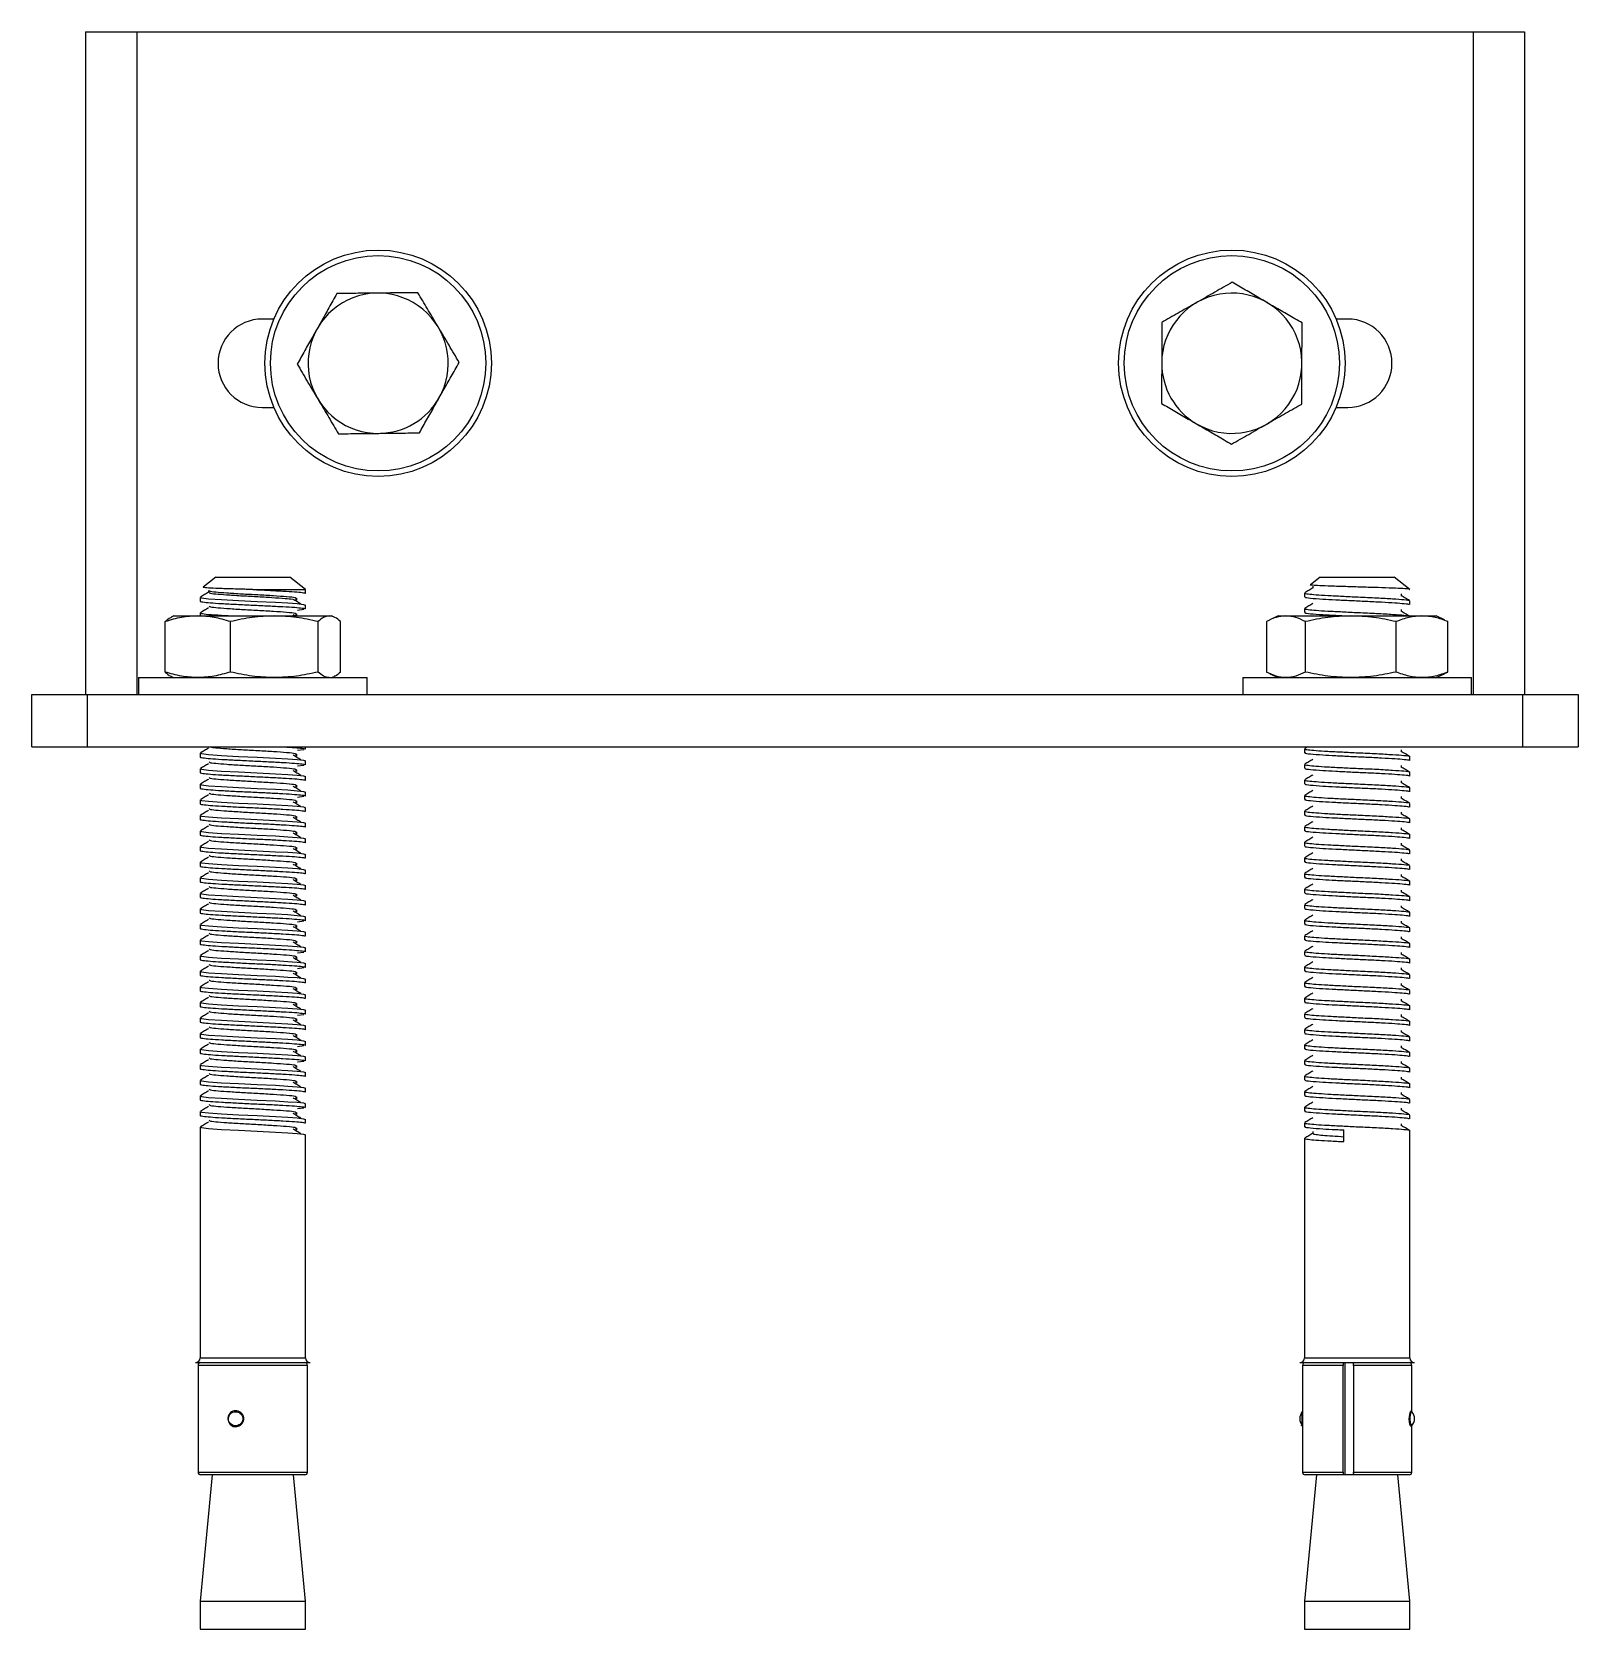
# Model space of a CAD drawing. Header units: millimetres. Extents: x 16 to 156, y -84 to 61.
import ezdxf

# ---------------------------------------------------------------- set-up
doc = ezdxf.new("R2010")
doc.units = ezdxf.units.MM

msp = doc.modelspace()

# ---------------------------------------------------------------- linework, layer by layer
at = {"color": 7, "linetype": 'Continuous', "lineweight": 25}
for p, q in [((21.04, 60.57), (21.04, 0.57)), ((21.04, 60.57), (151.34, 60.57)), ((25.69, 60.57), (25.69, 0.57)), ((146.69, 60.57), (146.69, 0.57)), ((151.34, 60.57), (151.34, 0.57)), ((38.1, 34.57), (37.04, 34.57)), ((135.34, 34.57), (134.28, 34.57)), ((37.04, 26.57), (38.1, 26.57)), ((134.28, 26.57), (135.34, 26.57)), ((32.84, 11.19), (31.71, 10.3)), ((32.84, 11.19), (39.54, 11.19)), ((40.95, 10.08), (39.54, 11.19)), ((132.84, 11.19), (131.97, 10.51)), ((132.19, 10.38), (132.19, 10.2)), ((132.84, 11.19), (139.54, 11.19)), ((140.97, 10.07), (139.54, 11.19)), ((31.43, 9.37), (31.43, 9.02)), ((32.19, 9.99), (32.19, 9.82)), ((36.19, 10.08), (40.95, 10.08)), ((40.11, 9.15), (40.11, 9.33)), ((40.95, 9.73), (40.95, 10.08)), ((131.43, 9.76), (131.43, 9.41)), ((140.19, 9.51), (140.19, 9.68)), ((140.95, 8.71), (140.95, 9.06)), ((29.05, 7.69), (28.81, 7.58)), ((29.05, 7.69), (43.33, 7.69)), ((31.43, 7.96), (31.43, 7.69)), ((40, 7.69), (39.83, 7.8)), ((40.81, 8.26), (40.25, 8.19)), ((40.95, 8.32), (40.95, 8.67)), ((43.57, 7.58), (43.33, 7.69)), ((129.05, 7.69), (128.28, 7.33)), ((129.05, 7.69), (143.33, 7.69)), ((131.43, 8.35), (131.43, 8)), ((144.1, 7.33), (143.33, 7.69)), ((144.09, 7.31), (144.41, 7.17)), ((28.25, 2.61), (28.25, 7.17)), ((34.16, 2.61), (34.16, 7.17)), ((42.1, 2.61), (42.1, 7.17)), ((44.13, 2.61), (44.13, 7.17)), ((127.97, 7.17), (127.97, 2.61)), ((131.49, 7.17), (131.49, 2.61)), ((139.71, 2.61), (139.71, 7.17)), ((144.41, 2.61), (144.41, 7.17)), ((25.84, 2.1), (25.84, 0.57)), ((25.84, 2.1), (46.54, 2.1)), ((28.81, 2.21), (29.05, 2.1)), ((43.33, 2.1), (43.57, 2.21)), ((46.54, 0.57), (46.54, 2.1)), ((125.84, 2.1), (125.84, 0.57)), ((125.84, 2.1), (146.54, 2.1)), ((128.28, 2.45), (129.05, 2.1)), ((143.33, 2.1), (144.1, 2.45)), ((144.09, 2.47), (144.41, 2.61)), ((146.54, 0.57), (146.54, 2.1)), ((16.19, -4.18), (16.19, 0.57)), ((16.19, 0.57), (156.19, 0.57)), ((21.19, 0.57), (21.19, -4.18)), ((151.19, -4.18), (151.19, 0.57)), ((156.19, 0.57), (156.19, -4.18)), ((16.19, -4.18), (156.19, -4.18)), ((40.95, -4.38), (40.95, -4.18)), ((131.71, -4.18), (131.45, -4.33)), ((31.43, -4.74), (31.43, -5.09)), ((40.81, -4.44), (40.25, -4.51)), ((40.95, -5.8), (40.95, -5.44)), ((131.43, -4.35), (131.43, -4.7)), ((131.43, -5.76), (131.43, -6.11)), ((140.95, -5.41), (140.95, -5.05)), ((31.43, -6.15), (31.43, -6.5)), ((40.81, -5.85), (40.25, -5.92)), ((40.95, -7.21), (40.95, -6.85)), ((131.43, -7.17), (131.43, -7.52)), ((140.95, -6.82), (140.95, -6.46)), ((31.43, -7.56), (31.43, -7.91)), ((40.81, -8.67), (40.25, -8.74)), ((40.95, -8.62), (40.95, -8.26)), ((131.43, -8.58), (131.43, -8.93)), ((140.95, -8.23), (140.95, -7.87)), ((31.43, -8.97), (31.43, -9.32)), ((40.95, -10.03), (40.95, -9.68)), ((131.43, -9.99), (131.43, -10.34)), ((140.95, -9.64), (140.95, -9.29)), ((31.43, -10.38), (31.43, -10.73)), ((40.95, -11.44), (40.95, -11.09)), ((131.43, -11.4), (131.43, -11.76)), ((140.95, -11.05), (140.95, -10.7)), ((31.43, -11.79), (31.43, -12.14)), ((40.95, -12.85), (40.95, -12.5)), ((131.43, -12.81), (131.43, -13.17)), ((140.95, -12.46), (140.95, -12.11)), ((31.43, -13.2), (31.43, -13.56)), ((40.95, -14.26), (40.95, -13.91)), ((131.43, -14.22), (131.43, -14.58)), ((140.95, -13.87), (140.95, -13.52)), ((31.43, -14.61), (31.43, -14.97)), ((40.95, -15.67), (40.95, -15.32)), ((131.43, -15.64), (131.43, -15.99)), ((140.95, -15.28), (140.95, -14.93)), ((31.43, -16.03), (31.43, -16.38)), ((40.95, -17.08), (40.95, -16.73)), ((131.43, -17.05), (131.43, -17.4)), ((140.95, -16.69), (140.95, -16.34)), ((31.43, -17.44), (31.43, -17.79)), ((40.95, -18.5), (40.95, -18.14)), ((131.43, -18.46), (131.43, -18.81)), ((140.95, -18.11), (140.95, -17.75)), ((31.43, -18.85), (31.43, -19.2)), ((40.81, -19.96), (40.25, -20.03)), ((40.95, -19.91), (40.95, -19.55)), ((131.43, -19.87), (131.43, -20.22)), ((140.95, -19.52), (140.95, -19.16)), ((31.43, -20.26), (31.43, -20.61)), ((31.43, -21.67), (31.43, -22.02)), ((40.95, -21.32), (40.95, -20.96)), ((131.43, -21.28), (131.43, -21.63)), ((140.95, -20.93), (140.95, -20.57)), ((31.43, -23.08), (31.43, -23.43)), ((40.81, -22.78), (40.25, -22.85)), ((40.95, -22.73), (40.95, -22.38)), ((131.43, -22.69), (131.43, -23.04)), ((140.95, -22.34), (140.95, -21.99)), ((31.43, -24.49), (31.43, -24.84)), ((40.81, -24.19), (40.25, -24.26)), ((40.95, -24.14), (40.95, -23.79)), ((131.43, -24.1), (131.43, -24.46)), ((140.95, -23.75), (140.95, -23.4)), ((31.43, -25.9), (31.43, -26.26)), ((40.95, -25.55), (40.95, -25.2)), ((131.43, -25.51), (131.43, -25.87)), ((140.95, -25.16), (140.95, -24.81)), ((31.43, -27.31), (31.43, -27.67)), ((40.95, -26.96), (40.95, -26.61)), ((131.43, -26.92), (131.43, -27.28)), ((140.95, -26.57), (140.95, -26.22)), ((31.43, -28.73), (31.43, -29.08)), ((40.81, -28.43), (40.25, -28.5)), ((40.95, -28.37), (40.95, -28.02)), ((131.43, -28.34), (131.43, -28.69)), ((140.95, -27.98), (140.95, -27.63)), ((31.43, -30.14), (31.43, -30.49)), ((40.95, -29.78), (40.95, -29.43)), ((131.43, -29.75), (131.43, -30.1)), ((140.95, -29.39), (140.95, -29.04)), ((31.43, -31.55), (31.43, -31.9)), ((40.81, -31.25), (40.25, -31.32)), ((40.95, -31.2), (40.95, -30.84)), ((131.43, -31.16), (131.43, -31.51)), ((140.95, -30.81), (140.95, -30.45)), ((31.43, -32.96), (31.43, -33.31)), ((40.81, -32.66), (40.25, -32.73)), ((40.95, -32.61), (40.95, -32.25)), ((131.43, -32.57), (131.43, -32.92)), ((140.95, -32.22), (140.95, -31.86)), ((31.43, -34.37), (31.43, -34.72)), ((40.95, -34.02), (40.95, -33.66)), ((131.43, -33.98), (131.43, -34.33)), ((140.95, -33.63), (140.95, -33.27)), ((140.95, -35.04), (140.95, -34.69)), ((31.43, -35.78), (31.43, -36.13)), ((40.95, -35.43), (40.95, -35.08)), ((131.43, -35.39), (131.43, -35.74)), ((140.95, -36.45), (140.95, -36.1)), ((31.43, -37.19), (31.43, -37.54)), ((40.81, -36.89), (40.25, -36.96)), ((40.95, -36.84), (40.95, -36.49)), ((131.43, -36.8), (131.43, -37.16)), ((140.95, -37.86), (140.95, -37.51)), ((31.43, -38.6), (31.43, -59.5)), ((40.95, -38.25), (40.95, -37.9)), ((131.43, -38.21), (131.43, -38.57)), ((134.99, -39.92), (134.99, -38.86)), ((140.95, -59.5), (140.95, -38.92)), ((40.95, -59.5), (40.95, -39.31)), ((131.43, -39.62), (131.43, -59.5)), ((31, -59.93), (41.38, -59.93)), ((31.24, -60.18), (31.24, -69.84)), ((41.14, -60.18), (31.24, -60.18)), ((31.43, -59.5), (40.95, -59.5)), ((41.14, -69.84), (41.14, -60.18)), ((131, -59.93), (141.38, -59.93)), ((131.24, -60.18), (131.24, -69.84)), ((134.91, -60.18), (131.24, -60.18)), ((131.43, -59.5), (140.95, -59.5)), ((134.91, -69.84), (134.91, -60.18)), ((135.11, -70.09), (135.11, -59.93)), ((135.87, -60.18), (135.87, -69.84)), ((141.14, -60.18), (135.87, -60.18)), ((141.14, -64.39), (141.14, -60.18)), ((131.24, -65.02), (131.24, -65.07)), ((141.14, -69.84), (141.14, -65.63)), ((31.24, -69.84), (41.14, -69.84)), ((32.51, -70.09), (31.43, -81.52)), ((40.89, -70.09), (31.49, -70.09)), ((40.95, -81.52), (39.87, -70.09)), ((131.24, -69.84), (134.91, -69.84)), ((132.51, -70.09), (131.43, -81.52)), ((140.89, -70.09), (131.49, -70.09)), ((135.87, -69.84), (141.14, -69.84)), ((140.95, -81.52), (139.87, -70.09)), ((31.43, -81.52), (31.43, -84.06)), ((31.43, -81.52), (40.95, -81.52)), ((40.95, -84.06), (40.95, -81.52)), ((131.43, -81.52), (131.43, -84.06)), ((131.43, -81.52), (140.95, -81.52)), ((140.95, -84.06), (140.95, -81.52)), ((31.43, -84.06), (40.95, -84.06)), ((131.43, -84.06), (140.95, -84.06))]:
    msp.add_line(p, q, dxfattribs=at)
at = {"color": 7, "linetype": 'Continuous', "lineweight": 25, "flags": 128}
for points in [[(31.5, 9.37), (31.53, 9.33), (32.19, 9.24), (33.35, 9.17), (34.89, 9.08), (36.57, 9), (38.23, 8.92), (39.35, 8.86), (40.21, 8.8), (40.77, 8.73), (40.95, 8.67), (40.95, 8.67)], [(31.5, -4.74), (31.53, -4.78), (32.19, -4.87), (33.35, -4.94), (34.89, -5.03), (36.57, -5.11), (38.23, -5.19), (39.35, -5.25), (40.21, -5.31), (40.77, -5.38), (40.95, -5.44), (40.95, -5.44)], [(31.5, -6.15), (31.53, -6.19), (32.19, -6.28), (33.35, -6.36), (34.89, -6.44), (36.57, -6.52), (38.23, -6.6), (39.35, -6.66), (40.21, -6.73), (40.77, -6.79), (40.95, -6.85), (40.95, -6.85)], [(31.5, -7.56), (31.53, -7.61), (32.19, -7.69), (33.35, -7.77), (34.89, -7.85), (36.57, -7.93), (38.23, -8.01), (39.35, -8.07), (40.21, -8.14), (40.77, -8.2), (40.95, -8.26), (40.95, -8.26)], [(31.5, -8.97), (31.53, -9.02), (32.19, -9.1), (33.35, -9.18), (34.89, -9.26), (36.57, -9.34), (38.23, -9.42), (39.35, -9.49), (40.21, -9.55), (40.77, -9.61), (40.95, -9.68), (40.95, -9.68)], [(31.5, -10.38), (31.53, -10.43), (32.19, -10.51), (33.35, -10.59), (34.89, -10.67), (36.57, -10.75), (38.23, -10.83), (39.35, -10.9), (40.21, -10.96), (40.77, -11.02), (40.95, -11.09), (40.95, -11.09)], [(31.5, -11.79), (31.53, -11.84), (32.19, -11.92), (33.35, -12), (34.89, -12.08), (36.57, -12.16), (38.23, -12.24), (39.35, -12.31), (40.21, -12.37), (40.77, -12.44), (40.95, -12.5), (40.95, -12.5)], [(31.5, -13.2), (31.53, -13.25), (32.19, -13.33), (33.35, -13.41), (34.89, -13.49), (36.57, -13.57), (38.23, -13.66), (39.35, -13.72), (40.21, -13.78), (40.77, -13.85), (40.95, -13.91), (40.95, -13.91)], [(31.5, -14.61), (31.53, -14.66), (32.19, -14.74), (33.35, -14.82), (34.89, -14.91), (36.57, -14.98), (38.23, -15.07), (39.35, -15.13), (40.21, -15.19), (40.77, -15.26), (40.95, -15.32), (40.95, -15.32)], [(31.5, -16.03), (31.53, -16.07), (32.19, -16.16), (33.35, -16.23), (34.89, -16.32), (36.57, -16.4), (38.23, -16.48), (39.35, -16.54), (40.21, -16.6), (40.77, -16.67), (40.95, -16.73), (40.95, -16.73)], [(31.5, -17.44), (31.53, -17.48), (32.19, -17.57), (33.35, -17.64), (34.89, -17.73), (36.57, -17.81), (38.23, -17.89), (39.35, -17.95), (40.21, -18.01), (40.77, -18.08), (40.95, -18.14), (40.95, -18.14)], [(31.5, -18.85), (31.53, -18.89), (32.19, -18.98), (33.35, -19.06), (34.89, -19.14), (36.57, -19.22), (38.23, -19.3), (39.35, -19.36), (40.21, -19.43), (40.77, -19.49), (40.95, -19.55), (40.95, -19.55)], [(31.5, -20.26), (31.53, -20.31), (32.19, -20.39), (33.35, -20.47), (34.89, -20.55), (36.57, -20.63), (38.23, -20.71), (39.35, -20.77), (40.21, -20.84), (40.77, -20.9), (40.95, -20.96), (40.95, -20.96)], [(31.5, -21.67), (31.53, -21.72), (32.19, -21.8), (33.35, -21.88), (34.89, -21.96), (36.57, -22.04), (38.23, -22.12), (39.35, -22.19), (40.21, -22.25), (40.77, -22.31), (40.95, -22.38), (40.95, -22.38)], [(31.5, -23.08), (31.53, -23.13), (32.19, -23.21), (33.35, -23.29), (34.89, -23.37), (36.57, -23.45), (38.23, -23.53), (39.35, -23.6), (40.21, -23.66), (40.77, -23.72), (40.95, -23.79), (40.95, -23.79)], [(31.5, -24.49), (31.53, -24.54), (32.19, -24.62), (33.35, -24.7), (34.89, -24.78), (36.57, -24.86), (38.23, -24.94), (39.35, -25.01), (40.21, -25.07), (40.77, -25.14), (40.95, -25.2), (40.95, -25.2)], [(31.5, -25.9), (31.53, -25.95), (32.19, -26.03), (33.35, -26.11), (34.89, -26.19), (36.57, -26.27), (38.23, -26.36), (39.35, -26.42), (40.21, -26.48), (40.77, -26.55), (40.95, -26.61), (40.95, -26.61)], [(31.5, -27.31), (31.53, -27.36), (32.19, -27.44), (33.35, -27.52), (34.89, -27.61), (36.57, -27.68), (38.23, -27.77), (39.35, -27.83), (40.21, -27.89), (40.77, -27.96), (40.95, -28.02), (40.95, -28.02)], [(31.5, -28.73), (31.53, -28.77), (32.19, -28.86), (33.35, -28.93), (34.89, -29.02), (36.57, -29.1), (38.23, -29.18), (39.35, -29.24), (40.21, -29.3), (40.77, -29.37), (40.95, -29.43), (40.95, -29.43)], [(31.5, -30.14), (31.53, -30.18), (32.19, -30.27), (33.35, -30.34), (34.89, -30.43), (36.57, -30.51), (38.23, -30.59), (39.35, -30.65), (40.21, -30.71), (40.77, -30.78), (40.95, -30.84), (40.95, -30.84)], [(31.5, -31.55), (31.53, -31.59), (32.19, -31.68), (33.35, -31.76), (34.89, -31.84), (36.57, -31.92), (38.23, -32), (39.35, -32.06), (40.21, -32.13), (40.77, -32.19), (40.95, -32.25), (40.95, -32.25)], [(31.5, -32.96), (31.53, -33.01), (32.19, -33.09), (33.35, -33.17), (34.89, -33.25), (36.57, -33.33), (38.23, -33.41), (39.35, -33.47), (40.21, -33.54), (40.77, -33.6), (40.95, -33.66), (40.95, -33.66)], [(31.5, -34.37), (31.53, -34.42), (32.19, -34.5), (33.35, -34.58), (34.89, -34.66), (36.57, -34.74), (38.23, -34.82), (39.35, -34.89), (40.21, -34.95), (40.77, -35.01), (40.95, -35.08), (40.95, -35.08)], [(31.5, -35.78), (31.53, -35.83), (32.19, -35.91), (33.35, -35.99), (34.89, -36.07), (36.57, -36.15), (38.23, -36.23), (39.35, -36.3), (40.21, -36.36), (40.77, -36.42), (40.95, -36.49), (40.95, -36.49)], [(31.5, -37.19), (31.53, -37.24), (32.19, -37.32), (33.35, -37.4), (34.89, -37.48), (36.57, -37.56), (38.23, -37.64), (39.35, -37.71), (40.21, -37.77), (40.77, -37.84), (40.95, -37.9), (40.95, -37.9)], [(31.5, -38.6), (31.53, -38.65), (32.19, -38.73), (33.35, -38.81), (34.89, -38.89), (36.57, -38.97), (38.23, -39.06), (39.35, -39.12), (40.21, -39.18), (40.77, -39.25), (40.95, -39.31), (40.95, -39.31)], [(141.13, -65.65), (141.1, -65.73), (141.07, -65.73), (141.02, -65.65), (140.97, -65.5), (140.93, -65.28), (140.91, -65.05), (140.92, -64.82), (140.95, -64.62), (140.99, -64.45), (141.04, -64.33), (141.09, -64.29), (141.09, -64.29)]]:
    msp.add_lwpolyline(points, dxfattribs=at)
at = {"color": 7, "linetype": 'Continuous', "lineweight": 25}
for centre, radius in [((47.54, 30.57), 10.25), ((124.84, 30.57), 10.25), ((47.54, 30.57), 9.75), ((124.84, 30.57), 9.75)]:
    msp.add_circle(centre, radius, dxfattribs=at)
for centre, radius, start, end in [((47.54, 30.57), 6.35, 330.6183, 270.6183), ((124.84, 30.57), 6.35, 239.7738, 179.7738), ((37.04, 30.57), 4, 90, 270), ((135.34, 30.57), 4, 270, 90), ((124.84, 30.57), 6.35, 179.7738, 239.7738), ((47.54, 30.57), 6.35, 270.6183, 330.6183), ((31, -59.5), 0.426, 270, 0), ((31.49, -60.18), 0.254, 90, 180), ((40.89, -60.18), 0.254, 0, 90), ((41.38, -59.5), 0.426, 180, 270), ((131, -59.5), 0.426, 270, 360), ((131.49, -60.18), 0.254, 90, 180), ((140.89, -60.18), 0.254, 360, 90), ((141.38, -59.5), 0.426, 180, 270), ((131.92, -65.01), 0.923, 137.4098, 222.7949), ((140.46, -65.01), 0.923, 317.2459, 42.4645), ((31.49, -69.84), 0.254, 180, 270), ((40.89, -69.84), 0.254, 270, 0), ((131.49, -69.84), 0.254, 180, 270), ((140.89, -69.84), 0.254, 270, 360)]:
    msp.add_arc(centre, radius, start, end, dxfattribs=at)
for points, knots in [([(124.87, 37.91), (124.35, 37.61), (123.31, 37.01), (122.23, 36.4), (121.69, 36.09)], [0, 0, 0, 0, 0.495458, 1, 1, 1, 1]), ([(128.04, 36.06), (127.79, 36.21), (127.13, 36.59), (126.07, 37.21), (125.27, 37.67), (124.87, 37.91)], [0, 0, 0, 0, 0.231617, 0.613632, 1, 1, 1, 1]), ([(43.81, 36.88), (43.68, 36.67), (43.33, 36.04), (42.73, 34.97), (42.25, 34.12), (42.01, 33.69)], [0, 0, 0, 0, 0.210705, 0.602745, 1, 1, 1, 1]), ([(47.47, 36.92), (47.39, 36.92), (46.73, 36.92), (45.49, 36.9), (44.37, 36.89), (43.81, 36.88)], [0, 0, 0, 0, 0.070076, 0.530777, 1, 1, 1, 1]), ([(51.14, 36.96), (50.54, 36.96), (49.34, 36.94), (48.1, 36.93), (47.47, 36.92)], [0, 0, 0, 0, 0.495458, 1, 1, 1, 1]), ([(53.01, 33.81), (52.96, 33.88), (52.63, 34.45), (51.99, 35.52), (51.43, 36.48), (51.14, 36.96)], [0, 0, 0, 0, 0.070076, 0.530777, 1, 1, 1, 1]), ([(121.69, 36.09), (121.61, 36.04), (121.04, 35.72), (119.96, 35.1), (118.99, 34.55), (118.51, 34.27)], [0, 0, 0, 0, 0.070076, 0.530777, 1, 1, 1, 1]), ([(131.21, 34.22), (130.99, 34.34), (130.37, 34.71), (129.31, 35.32), (128.46, 35.81), (128.04, 36.06)], [0, 0, 0, 0, 0.210705, 0.602745, 1, 1, 1, 1]), ([(42.01, 33.69), (41.87, 33.44), (41.49, 32.78), (40.89, 31.7), (40.44, 30.9), (40.21, 30.5)], [0, 0, 0, 0, 0.231617, 0.613632, 1, 1, 1, 1]), ([(54.87, 30.65), (54.57, 31.17), (53.96, 32.2), (53.33, 33.27), (53.01, 33.81)], [0, 0, 0, 0, 0.495458, 1, 1, 1, 1]), ([(118.51, 34.27), (118.5, 33.67), (118.5, 32.47), (118.49, 31.23), (118.49, 30.6)], [0, 0, 0, 0, 0.495458, 1, 1, 1, 1]), ([(131.19, 30.55), (131.19, 30.64), (131.19, 31.29), (131.2, 32.54), (131.2, 33.65), (131.21, 34.22)], [0, 0, 0, 0, 0.070076, 0.530777, 1, 1, 1, 1]), ([(40.21, 30.5), (40.51, 29.98), (41.12, 28.95), (41.76, 27.88), (42.08, 27.34)], [0, 0, 0, 0, 0.495458, 1, 1, 1, 1]), ([(53.07, 27.46), (53.31, 27.88), (53.79, 28.74), (54.39, 29.8), (54.75, 30.43), (54.87, 30.65)], [0, 0, 0, 0, 0.39169, 0.789295, 1, 1, 1, 1]), ([(118.49, 30.6), (118.49, 30.51), (118.49, 29.85), (118.48, 28.61), (118.48, 27.5), (118.48, 26.93)], [0, 0, 0, 0, 0.0700758, 0.5307771, 1, 1, 1, 1]), ([(131.18, 26.88), (131.18, 27.48), (131.18, 28.68), (131.19, 29.92), (131.19, 30.55)], [0, 0, 0, 0, 0.495458, 1, 1, 1, 1]), ([(42.08, 27.34), (42.12, 27.27), (42.46, 26.7), (43.09, 25.63), (43.66, 24.67), (43.94, 24.19)], [0, 0, 0, 0, 0.070076, 0.530777, 1, 1, 1, 1]), ([(51.28, 24.26), (51.5, 24.66), (51.95, 25.47), (52.56, 26.54), (52.93, 27.21), (53.07, 27.46)], [0, 0, 0, 0, 0.382364, 0.768383, 1, 1, 1, 1]), ([(118.48, 26.93), (118.87, 26.7), (119.67, 26.24), (120.73, 25.62), (121.4, 25.23), (121.64, 25.09)], [0, 0, 0, 0, 0.3823636, 0.768383, 1, 1, 1, 1]), ([(127.99, 25.06), (128.07, 25.11), (128.64, 25.43), (129.72, 26.05), (130.69, 26.6), (131.18, 26.88)], [0, 0, 0, 0, 0.0700758, 0.5307771, 1, 1, 1, 1]), ([(121.64, 25.09), (122.06, 24.84), (122.91, 24.35), (123.97, 23.74), (124.59, 23.37), (124.81, 23.24)], [0, 0, 0, 0, 0.39169, 0.789295, 1, 1, 1, 1]), ([(124.81, 23.24), (125.33, 23.54), (126.37, 24.13), (127.45, 24.75), (127.99, 25.06)], [0, 0, 0, 0, 0.495458, 1, 1, 1, 1]), ([(43.94, 24.19), (44.54, 24.19), (45.74, 24.2), (46.98, 24.22), (47.61, 24.22)], [0, 0, 0, 0, 0.495458, 1, 1, 1, 1]), ([(47.61, 24.22), (47.7, 24.23), (48.35, 24.23), (49.6, 24.25), (50.71, 24.26), (51.28, 24.26)], [0, 0, 0, 0, 0.070076, 0.530777, 1, 1, 1, 1]), ([(36.19, 10.08), (36.19, 10.08), (36.19, 10.08), (36.09, 10.08), (35.85, 10.09), (35.38, 10.1), (34.5, 10.13), (33.36, 10.16), (32.32, 10.2), (31.7, 10.25), (31.7, 10.28), (31.71, 10.29)], [0, 0, 0, 0, 0.000017, 0.000808, 0.03823, 0.094606, 0.192719, 0.398088, 0.601058, 0.802838, 1, 1, 1, 1]), ([(132.19, 10.22), (132.07, 10.15), (131.82, 10), (131.57, 9.86), (131.45, 9.78)], [0, 0, 0, 0, 0.485818, 1, 1, 1, 1]), ([(140.89, 10.08), (140.89, 10.08), (140.89, 10.08), (140.9, 10.08), (140.93, 10.09), (140.94, 10.1), (140.85, 10.13), (140.41, 10.16), (139.44, 10.2), (138.13, 10.25), (136.64, 10.29), (135.14, 10.34), (133.8, 10.38), (132.73, 10.42), (132.12, 10.47), (131.88, 10.49), (131.97, 10.51), (131.98, 10.51)], [0, 0, 0, 0, 0.000009, 0.000412, 0.019515, 0.048294, 0.098378, 0.203214, 0.306825, 0.409829, 0.510475, 0.611175, 0.709321, 0.807087, 0.903377, 0.998192, 1, 1, 1, 1]), ([(31.43, 9.02), (31.43, 9.02), (31.36, 9), (31.62, 8.95), (32.27, 8.88), (33.35, 8.81), (34.69, 8.74), (36.18, 8.67), (37.64, 8.6), (38.95, 8.53), (40.03, 8.47), (40.7, 8.4), (41, 8.35), (40.93, 8.32), (40.93, 8.32)], [0, 0, 0, 0, 0.000533, 0.100126, 0.200938, 0.299586, 0.400404, 0.499968, 0.596505, 0.694356, 0.790029, 0.887666, 0.984718, 1, 1, 1, 1]), ([(32.19, 9.83), (32.07, 9.76), (31.82, 9.61), (31.57, 9.47), (31.44, 9.39)], [0, 0, 0, 0, 0.487033, 1, 1, 1, 1]), ([(32.25, 9.99), (32.25, 9.98), (32.24, 9.93), (32.78, 9.86), (33.79, 9.78), (35.15, 9.69), (36.65, 9.62), (38.12, 9.53), (39.3, 9.45), (39.99, 9.38), (40.04, 9.34), (40.05, 9.33)], [0, 0, 0, 0, 0.074407, 0.195268, 0.319529, 0.446255, 0.570676, 0.697193, 0.827754, 0.960052, 1, 1, 1, 1]), ([(32.25, 9.82), (32.25, 9.8), (32.23, 9.76), (32.77, 9.68), (33.76, 9.61), (35.07, 9.52), (36.52, 9.45), (37.95, 9.36), (39.15, 9.28), (39.59, 9.23), (39.8, 9.21)], [0, 0, 0, 0, 0.078263, 0.212141, 0.343277, 0.47701, 0.60849, 0.741785, 0.880056, 1, 1, 1, 1]), ([(36.19, 10.08), (36.67, 10.06), (37.64, 10.01), (38.95, 9.94), (40.03, 9.88), (40.7, 9.81), (41, 9.76), (40.93, 9.73), (40.93, 9.73)], [0, 0, 0, 0, 0.193062, 0.388751, 0.580086, 0.775346, 0.969438, 1, 1, 1, 1]), ([(40.53, 8.76), (40.41, 8.84), (40.18, 8.99), (39.94, 9.13), (39.83, 9.21)], [0, 0, 0, 0, 0.500019, 1, 1, 1, 1]), ([(40.19, 9.11), (40.19, 9.14), (40.19, 9.2), (40.19, 9.26), (40.19, 9.29)], [0, 0, 0, 0, 0.499964, 1, 1, 1, 1]), ([(131.47, 9.76), (131.45, 9.76), (131.39, 9.73), (131.71, 9.68), (132.41, 9.61), (133.5, 9.55), (134.83, 9.48), (136.37, 9.4), (137.99, 9.33), (139.47, 9.24), (140.5, 9.17), (140.99, 9.1), (140.91, 9.07), (140.89, 9.06)], [0, 0, 0, 0, 0.021222, 0.1172961, 0.2155405, 0.3120953, 0.4092761, 0.5073324, 0.6205312, 0.7360899, 0.8492858, 0.9647198, 1, 1, 1, 1]), ([(132.19, 8.8), (132.07, 8.73), (131.82, 8.59), (131.57, 8.45), (131.45, 8.37)], [0, 0, 0, 0, 0.485834, 1, 1, 1, 1]), ([(131.5, 9.41), (131.48, 9.4), (131.39, 9.37), (131.91, 9.3), (132.92, 9.22), (134.23, 9.15), (135.59, 9.09), (137.03, 9.02), (138.43, 8.95), (139.65, 8.88), (140.51, 8.81), (140.95, 8.75), (140.91, 8.72), (140.9, 8.71)], [0, 0, 0, 0, 0.036528, 0.154415, 0.273716, 0.36593, 0.460247, 0.553163, 0.652806, 0.753668, 0.852365, 0.953234, 1, 1, 1, 1]), ([(140.94, 9.08), (140.81, 9.15), (140.55, 9.3), (140.3, 9.45), (140.17, 9.52)], [0, 0, 0, 0, 0.5001094, 1, 1, 1, 1]), ([(31.2, 7.69), (30.71, 7.66), (29.71, 7.61), (28.74, 7.32), (28.25, 7.17)], [0, 0, 0, 0, 0.496384, 1, 1, 1, 1]), ([(28.25, 7.17), (28.42, 7.33), (28.6, 7.51), (28.8, 7.56), (28.82, 7.57)], [0, 0, 0, 0, 0.884225, 1, 1, 1, 1]), ([(34.16, 7.17), (33.67, 7.32), (32.7, 7.61), (31.7, 7.66), (31.2, 7.69)], [0, 0, 0, 0, 0.49696, 1, 1, 1, 1]), ([(32.19, 8.41), (32.07, 8.34), (31.82, 8.2), (31.57, 8.06), (31.44, 7.98)], [0, 0, 0, 0, 0.487049, 1, 1, 1, 1]), ([(31.5, 7.96), (31.49, 7.95), (31.47, 7.91), (32.12, 7.83), (33.21, 7.76), (34.18, 7.71), (34.62, 7.69)], [0, 0, 0, 0, 0.172078, 0.467063, 0.756017, 1, 1, 1, 1]), ([(32.25, 8.58), (32.25, 8.56), (32.24, 8.52), (32.78, 8.45), (33.79, 8.37), (35.15, 8.28), (36.65, 8.2), (38.12, 8.12), (39.3, 8.03), (39.99, 7.96), (40.04, 7.93), (40.05, 7.92)], [0, 0, 0, 0, 0.074407, 0.195268, 0.319527, 0.446253, 0.570674, 0.69719, 0.827751, 0.960048, 1, 1, 1, 1]), ([(38.13, 7.69), (37.46, 7.66), (36.12, 7.61), (34.82, 7.32), (34.16, 7.17)], [0, 0, 0, 0, 0.496384, 1, 1, 1, 1]), ([(42.1, 7.17), (41.45, 7.32), (40.14, 7.61), (38.8, 7.66), (38.13, 7.69)], [0, 0, 0, 0, 0.49696, 1, 1, 1, 1]), ([(40.11, 7.74), (40.11, 7.77), (40.11, 7.83), (40.11, 7.89), (40.11, 7.92)], [0, 0, 0, 0, 0.499961, 1, 1, 1, 1]), ([(40.19, 7.7), (40.19, 7.73), (40.19, 7.79), (40.19, 7.85), (40.19, 7.88)], [0, 0, 0, 0, 0.499928, 1, 1, 1, 1]), ([(43.11, 7.69), (42.94, 7.66), (42.6, 7.61), (42.27, 7.32), (42.1, 7.17)], [0, 0, 0, 0, 0.4963837, 1, 1, 1, 1]), ([(44.13, 7.17), (43.96, 7.32), (43.63, 7.61), (43.29, 7.66), (43.11, 7.69)], [0, 0, 0, 0, 0.49696, 1, 1, 1, 1]), ([(129.73, 7.69), (129.43, 7.66), (128.84, 7.61), (128.26, 7.32), (127.97, 7.17)], [0, 0, 0, 0, 0.496384, 1, 1, 1, 1]), ([(131.49, 7.17), (131.2, 7.32), (130.62, 7.61), (130.03, 7.66), (129.73, 7.69)], [0, 0, 0, 0, 0.49696, 1, 1, 1, 1]), ([(131.47, 8.35), (131.45, 8.35), (131.39, 8.32), (131.71, 8.27), (132.41, 8.2), (133.5, 8.13), (134.83, 8.07), (136.37, 7.99), (138, 7.92), (139.46, 7.83), (140.5, 7.76), (140.73, 7.71), (140.84, 7.69)], [0, 0, 0, 0, 0.02246, 0.124141, 0.228118, 0.330307, 0.433158, 0.536937, 0.656741, 0.779043, 0.898844, 1, 1, 1, 1]), ([(131.5, 8), (131.48, 7.99), (131.39, 7.95), (131.91, 7.89), (132.93, 7.81), (134.16, 7.75), (134.99, 7.71), (135.38, 7.69)], [0, 0, 0, 0, 0.0821786, 0.3473922, 0.6157873, 0.8232425, 1, 1, 1, 1]), ([(135.6, 7.69), (134.91, 7.66), (133.52, 7.61), (132.17, 7.32), (131.49, 7.17)], [0, 0, 0, 0, 0.496384, 1, 1, 1, 1]), ([(139.71, 7.17), (139.03, 7.32), (137.68, 7.61), (136.29, 7.66), (135.6, 7.69)], [0, 0, 0, 0, 0.4969604, 1, 1, 1, 1]), ([(142.06, 7.69), (141.67, 7.66), (140.87, 7.61), (140.1, 7.32), (139.71, 7.17)], [0, 0, 0, 0, 0.496384, 1, 1, 1, 1]), ([(140.9, 7.69), (140.79, 7.75), (140.54, 7.9), (140.3, 8.04), (140.17, 8.11)], [0, 0, 0, 0, 0.477281, 1, 1, 1, 1]), ([(140.19, 8.1), (140.19, 8.12), (140.19, 8.18), (140.19, 8.23), (140.19, 8.26)], [0, 0, 0, 0, 0.465239, 1, 1, 1, 1]), ([(144.41, 7.17), (144.03, 7.32), (143.25, 7.61), (142.46, 7.66), (142.06, 7.69)], [0, 0, 0, 0, 0.49696, 1, 1, 1, 1]), ([(31.2, 2.1), (30.71, 2.12), (29.71, 2.18), (28.74, 2.47), (28.25, 2.61)], [0, 0, 0, 0, 0.496384, 1, 1, 1, 1]), ([(28.25, 2.61), (28.42, 2.45), (28.6, 2.27), (28.8, 2.23), (28.82, 2.22)], [0, 0, 0, 0, 0.884225, 1, 1, 1, 1]), ([(34.16, 2.61), (33.67, 2.47), (32.7, 2.18), (31.7, 2.12), (31.2, 2.1)], [0, 0, 0, 0, 0.49696, 1, 1, 1, 1]), ([(38.13, 2.1), (37.46, 2.12), (36.12, 2.18), (34.82, 2.47), (34.16, 2.61)], [0, 0, 0, 0, 0.496384, 1, 1, 1, 1]), ([(42.1, 2.61), (41.45, 2.47), (40.14, 2.18), (38.8, 2.12), (38.13, 2.1)], [0, 0, 0, 0, 0.49696, 1, 1, 1, 1]), ([(43.11, 2.1), (42.94, 2.12), (42.6, 2.18), (42.27, 2.47), (42.1, 2.61)], [0, 0, 0, 0, 0.496384, 1, 1, 1, 1]), ([(44.13, 2.61), (43.97, 2.45), (43.78, 2.27), (43.59, 2.23), (43.56, 2.22)], [0, 0, 0, 0, 0.884225, 1, 1, 1, 1]), ([(129.73, 2.1), (129.43, 2.12), (128.84, 2.18), (128.26, 2.47), (127.97, 2.61)], [0, 0, 0, 0, 0.496384, 1, 1, 1, 1]), ([(131.49, 2.61), (131.2, 2.47), (130.62, 2.18), (130.03, 2.12), (129.73, 2.1)], [0, 0, 0, 0, 0.49696, 1, 1, 1, 1]), ([(135.6, 2.1), (134.91, 2.12), (133.52, 2.18), (132.17, 2.47), (131.49, 2.61)], [0, 0, 0, 0, 0.496384, 1, 1, 1, 1]), ([(139.71, 2.61), (139.03, 2.47), (137.68, 2.18), (136.29, 2.12), (135.6, 2.1)], [0, 0, 0, 0, 0.49696, 1, 1, 1, 1]), ([(142.06, 2.1), (141.67, 2.12), (140.87, 2.18), (140.1, 2.47), (139.71, 2.61)], [0, 0, 0, 0, 0.496384, 1, 1, 1, 1]), ([(144.41, 2.61), (144.03, 2.47), (143.25, 2.18), (142.46, 2.12), (142.06, 2.1)], [0, 0, 0, 0, 0.49696, 1, 1, 1, 1]), ([(32.19, -4.29), (32.07, -4.36), (31.82, -4.5), (31.57, -4.64), (31.44, -4.72)], [0, 0, 0, 0, 0.48719, 1, 1, 1, 1]), ([(32.34, -4.18), (32.48, -4.2), (32.77, -4.25), (33.8, -4.33), (35.14, -4.42), (36.65, -4.5), (38.12, -4.58), (39.3, -4.67), (39.99, -4.74), (40.04, -4.77), (40.05, -4.78)], [0, 0, 0, 0, 0.119453, 0.255414, 0.394073, 0.53021, 0.668639, 0.811495, 0.95625, 1, 1, 1, 1]), ([(39.02, -4.18), (39.35, -4.2), (40.06, -4.24), (40.7, -4.3), (41, -4.35), (40.93, -4.38), (40.93, -4.38)], [0, 0, 0, 0, 0.291329, 0.620861, 0.948421, 1, 1, 1, 1]), ([(31.43, -5.09), (31.43, -5.09), (31.36, -5.11), (31.62, -5.16), (32.27, -5.23), (33.35, -5.3), (34.69, -5.37), (36.18, -5.44), (37.64, -5.51), (38.95, -5.58), (40.03, -5.65), (40.7, -5.72), (41, -5.77), (40.93, -5.79), (40.93, -5.8)], [0, 0, 0, 0, 0.000533, 0.100126, 0.200938, 0.299586, 0.400404, 0.499968, 0.596505, 0.694356, 0.790029, 0.887666, 0.984718, 1, 1, 1, 1]), ([(32.19, -5.7), (32.07, -5.77), (31.82, -5.91), (31.57, -6.06), (31.44, -6.13)], [0, 0, 0, 0, 0.487205, 1, 1, 1, 1]), ([(32.25, -5.53), (32.25, -5.55), (32.24, -5.59), (32.78, -5.66), (33.79, -5.74), (35.15, -5.83), (36.65, -5.91), (38.12, -5.99), (39.3, -6.08), (39.99, -6.15), (40.04, -6.18), (40.05, -6.19)], [0, 0, 0, 0, 0.074404, 0.19526, 0.319515, 0.446236, 0.570653, 0.697164, 0.82772, 0.960013, 1, 1, 1, 1]), ([(40.53, -5.35), (40.41, -5.27), (40.18, -5.13), (39.94, -4.98), (39.83, -4.9)], [0, 0, 0, 0, 0.499934, 1, 1, 1, 1]), ([(40.11, -4.96), (40.11, -4.93), (40.11, -4.87), (40.11, -4.81), (40.11, -4.78)], [0, 0, 0, 0, 0.499608, 1, 1, 1, 1]), ([(40.19, -5), (40.19, -4.97), (40.19, -4.91), (40.19, -4.85), (40.19, -4.82)], [0, 0, 0, 0, 0.499605, 1, 1, 1, 1]), ([(131.47, -4.35), (131.45, -4.35), (131.39, -4.38), (131.71, -4.43), (132.41, -4.5), (133.5, -4.57), (134.83, -4.63), (136.37, -4.71), (137.99, -4.78), (139.47, -4.87), (140.5, -4.94), (140.99, -5.01), (140.91, -5.04), (140.89, -5.05)], [0, 0, 0, 0, 0.021222, 0.117296, 0.21554, 0.312095, 0.409276, 0.507332, 0.620531, 0.73609, 0.849286, 0.96472, 1, 1, 1, 1]), ([(131.47, -5.76), (131.45, -5.76), (131.39, -5.79), (131.71, -5.84), (132.41, -5.91), (133.5, -5.98), (134.83, -6.05), (136.37, -6.12), (137.99, -6.19), (139.47, -6.28), (140.5, -6.35), (140.99, -6.42), (140.91, -6.46), (140.89, -6.46)], [0, 0, 0, 0, 0.021222, 0.117296, 0.21554, 0.312095, 0.409276, 0.507332, 0.620531, 0.73609, 0.849286, 0.96472, 1, 1, 1, 1]), ([(132.19, -5.31), (132.07, -5.38), (131.82, -5.52), (131.57, -5.66), (131.45, -5.74)], [0, 0, 0, 0, 0.485987, 1, 1, 1, 1]), ([(131.5, -4.7), (131.48, -4.71), (131.39, -4.75), (131.91, -4.81), (132.92, -4.89), (134.23, -4.96), (135.59, -5.03), (137.03, -5.09), (138.43, -5.16), (139.65, -5.23), (140.51, -5.3), (140.95, -5.36), (140.91, -5.39), (140.9, -5.41)], [0, 0, 0, 0, 0.036528, 0.154415, 0.273716, 0.36593, 0.460247, 0.553163, 0.652806, 0.753668, 0.852365, 0.953234, 1, 1, 1, 1]), ([(140.94, -5.03), (140.81, -4.96), (140.55, -4.81), (140.3, -4.66), (140.17, -4.59)], [0, 0, 0, 0, 0.4999613, 1, 1, 1, 1]), ([(140.19, -4.6), (140.19, -4.58), (140.19, -4.52), (140.19, -4.47), (140.19, -4.44)], [0, 0, 0, 0, 0.464864, 1, 1, 1, 1]), ([(31.43, -6.5), (31.43, -6.5), (31.36, -6.52), (31.62, -6.57), (32.27, -6.64), (33.35, -6.71), (34.69, -6.78), (36.18, -6.85), (37.64, -6.92), (38.95, -6.99), (40.03, -7.06), (40.7, -7.13), (41, -7.18), (40.93, -7.2), (40.93, -7.21)], [0, 0, 0, 0, 0.000533, 0.100126, 0.200938, 0.299586, 0.400404, 0.499968, 0.596505, 0.694356, 0.790029, 0.887666, 0.984718, 1, 1, 1, 1]), ([(32.19, -7.11), (32.07, -7.18), (31.82, -7.32), (31.57, -7.47), (31.44, -7.54)], [0, 0, 0, 0, 0.487221, 1, 1, 1, 1]), ([(32.25, -6.94), (32.25, -6.96), (32.24, -7), (32.78, -7.07), (33.79, -7.15), (35.15, -7.24), (36.65, -7.32), (38.12, -7.41), (39.3, -7.49), (39.99, -7.56), (40.04, -7.59), (40.05, -7.6)], [0, 0, 0, 0, 0.074404, 0.19526, 0.319514, 0.446235, 0.570651, 0.697161, 0.827717, 0.960009, 1, 1, 1, 1]), ([(40.53, -6.76), (40.41, -6.68), (40.18, -6.54), (39.94, -6.39), (39.83, -6.32)], [0, 0, 0, 0, 0.499925, 1, 1, 1, 1]), ([(40.11, -6.37), (40.11, -6.34), (40.11, -6.28), (40.11, -6.22), (40.11, -6.19)], [0, 0, 0, 0, 0.499569, 1, 1, 1, 1]), ([(40.19, -6.41), (40.19, -6.38), (40.19, -6.32), (40.19, -6.27), (40.19, -6.24)], [0, 0, 0, 0, 0.499569, 1, 1, 1, 1]), ([(131.47, -7.17), (131.45, -7.17), (131.39, -7.2), (131.71, -7.25), (132.41, -7.32), (133.5, -7.39), (134.83, -7.46), (136.37, -7.53), (137.99, -7.6), (139.47, -7.69), (140.5, -7.77), (140.99, -7.83), (140.91, -7.87), (140.89, -7.87)], [0, 0, 0, 0, 0.021222, 0.117296, 0.21554, 0.312095, 0.409276, 0.507332, 0.620531, 0.73609, 0.849286, 0.96472, 1, 1, 1, 1]), ([(132.19, -6.72), (132.07, -6.79), (131.82, -6.93), (131.57, -7.08), (131.45, -7.15)], [0, 0, 0, 0, 0.486002, 1, 1, 1, 1]), ([(131.5, -6.11), (131.48, -6.12), (131.39, -6.16), (131.91, -6.22), (132.92, -6.3), (134.23, -6.37), (135.59, -6.44), (137.03, -6.5), (138.43, -6.57), (139.65, -6.64), (140.51, -6.71), (140.95, -6.77), (140.91, -6.81), (140.9, -6.82)], [0, 0, 0, 0, 0.036528, 0.154415, 0.273716, 0.36593, 0.460247, 0.553163, 0.652806, 0.753668, 0.852365, 0.953234, 1, 1, 1, 1]), ([(140.94, -6.44), (140.81, -6.37), (140.55, -6.22), (140.3, -6.07), (140.17, -6)], [0, 0, 0, 0, 0.499947, 1, 1, 1, 1]), ([(140.19, -6.01), (140.19, -5.99), (140.19, -5.93), (140.19, -5.88), (140.19, -5.85)], [0, 0, 0, 0, 0.464823, 1, 1, 1, 1]), ([(31.43, -7.91), (31.43, -7.91), (31.36, -7.93), (31.62, -7.98), (32.27, -8.06), (33.35, -8.12), (34.69, -8.2), (36.18, -8.26), (37.64, -8.33), (38.95, -8.4), (40.03, -8.47), (40.7, -8.54), (41, -8.59), (40.93, -8.61), (40.93, -8.62)], [0, 0, 0, 0, 0.000533, 0.100126, 0.200938, 0.299586, 0.400404, 0.499968, 0.596505, 0.694356, 0.790029, 0.887666, 0.984718, 1, 1, 1, 1]), ([(32.19, -8.52), (32.07, -8.59), (31.82, -8.73), (31.57, -8.88), (31.44, -8.95)], [0, 0, 0, 0, 0.487237, 1, 1, 1, 1]), ([(32.25, -8.35), (32.25, -8.37), (32.24, -8.41), (32.78, -8.48), (33.79, -8.56), (35.15, -8.65), (36.65, -8.73), (38.12, -8.82), (39.3, -8.9), (39.99, -8.97), (40.04, -9.01), (40.05, -9.01)], [0, 0, 0, 0, 0.074403, 0.195259, 0.319513, 0.446233, 0.570649, 0.697159, 0.827714, 0.960005, 1, 1, 1, 1]), ([(40.53, -8.17), (40.41, -8.1), (40.18, -7.95), (39.94, -7.8), (39.83, -7.73)], [0, 0, 0, 0, 0.499916, 1, 1, 1, 1]), ([(40.11, -7.78), (40.11, -7.75), (40.11, -7.69), (40.11, -7.63), (40.11, -7.6)], [0, 0, 0, 0, 0.49953, 1, 1, 1, 1]), ([(40.19, -7.82), (40.19, -7.79), (40.19, -7.74), (40.19, -7.68), (40.19, -7.65)], [0, 0, 0, 0, 0.499533, 1, 1, 1, 1]), ([(131.47, -8.58), (131.45, -8.59), (131.39, -8.61), (131.71, -8.66), (132.41, -8.73), (133.5, -8.8), (134.83, -8.87), (136.37, -8.94), (137.99, -9.02), (139.47, -9.1), (140.5, -9.18), (140.99, -9.24), (140.91, -9.28), (140.89, -9.29)], [0, 0, 0, 0, 0.021222, 0.117296, 0.21554, 0.312095, 0.409276, 0.507332, 0.620531, 0.73609, 0.849286, 0.96472, 1, 1, 1, 1]), ([(132.19, -8.13), (132.07, -8.2), (131.82, -8.34), (131.57, -8.49), (131.45, -8.56)], [0, 0, 0, 0, 0.486017, 1, 1, 1, 1]), ([(131.5, -7.52), (131.48, -7.53), (131.39, -7.57), (131.91, -7.63), (132.92, -7.71), (134.23, -7.78), (135.59, -7.85), (137.03, -7.91), (138.43, -7.98), (139.65, -8.06), (140.51, -8.12), (140.95, -8.18), (140.91, -8.22), (140.9, -8.23)], [0, 0, 0, 0, 0.036528, 0.154415, 0.273716, 0.36593, 0.460247, 0.553163, 0.652806, 0.753668, 0.852365, 0.953234, 1, 1, 1, 1]), ([(140.94, -7.86), (140.81, -7.78), (140.55, -7.63), (140.3, -7.49), (140.17, -7.41)], [0, 0, 0, 0, 0.499932, 1, 1, 1, 1]), ([(140.19, -7.42), (140.19, -7.4), (140.19, -7.34), (140.19, -7.29), (140.19, -7.26)], [0, 0, 0, 0, 0.464781, 1, 1, 1, 1]), ([(140.19, -8.83), (140.19, -8.81), (140.19, -8.75), (140.19, -8.7), (140.19, -8.67)], [0, 0, 0, 0, 0.464739, 1, 1, 1, 1]), ([(31.43, -9.32), (31.43, -9.32), (31.36, -9.35), (31.62, -9.39), (32.27, -9.47), (33.35, -9.53), (34.69, -9.61), (36.18, -9.67), (37.64, -9.74), (38.95, -9.81), (40.03, -9.88), (40.7, -9.95), (41, -10), (40.93, -10.02), (40.93, -10.03)], [0, 0, 0, 0, 0.000533, 0.100126, 0.200938, 0.299586, 0.400404, 0.499968, 0.596505, 0.694356, 0.790029, 0.887666, 0.984718, 1, 1, 1, 1]), ([(32.19, -9.93), (32.07, -10), (31.82, -10.14), (31.57, -10.29), (31.44, -10.36)], [0, 0, 0, 0, 0.487252, 1, 1, 1, 1]), ([(32.25, -9.76), (32.25, -9.78), (32.24, -9.82), (32.78, -9.9), (33.79, -9.97), (35.15, -10.06), (36.65, -10.14), (38.12, -10.23), (39.3, -10.31), (39.99, -10.38), (40.04, -10.42), (40.05, -10.43)], [0, 0, 0, 0, 0.074403, 0.195258, 0.319512, 0.446231, 0.570646, 0.697156, 0.827711, 0.960002, 1, 1, 1, 1]), ([(40.53, -9.58), (40.41, -9.51), (40.18, -9.36), (39.94, -9.21), (39.83, -9.14)], [0, 0, 0, 0, 0.499908, 1, 1, 1, 1]), ([(40.11, -9.19), (40.11, -9.16), (40.11, -9.1), (40.11, -9.04), (40.11, -9.02)], [0, 0, 0, 0, 0.49949, 1, 1, 1, 1]), ([(40.19, -9.23), (40.19, -9.21), (40.19, -9.15), (40.19, -9.09), (40.19, -9.06)], [0, 0, 0, 0, 0.4994975, 1, 1, 1, 1]), ([(131.47, -9.99), (131.45, -10), (131.39, -10.02), (131.71, -10.07), (132.41, -10.14), (133.5, -10.21), (134.83, -10.28), (136.37, -10.35), (137.99, -10.43), (139.47, -10.51), (140.5, -10.59), (140.99, -10.65), (140.91, -10.69), (140.89, -10.7)], [0, 0, 0, 0, 0.021222, 0.117296, 0.21554, 0.312095, 0.409276, 0.507332, 0.620531, 0.73609, 0.849286, 0.96472, 1, 1, 1, 1]), ([(132.19, -9.54), (132.07, -9.61), (131.82, -9.75), (131.57, -9.9), (131.45, -9.97)], [0, 0, 0, 0, 0.4860325, 1, 1, 1, 1]), ([(131.5, -8.93), (131.48, -8.94), (131.39, -8.98), (131.91, -9.04), (132.92, -9.12), (134.23, -9.19), (135.59, -9.26), (137.03, -9.32), (138.43, -9.39), (139.65, -9.47), (140.51, -9.53), (140.95, -9.59), (140.91, -9.63), (140.9, -9.64)], [0, 0, 0, 0, 0.036528, 0.154415, 0.273716, 0.36593, 0.460247, 0.553163, 0.652806, 0.753668, 0.852365, 0.953234, 1, 1, 1, 1]), ([(140.94, -9.27), (140.81, -9.19), (140.55, -9.04), (140.3, -8.9), (140.17, -8.82)], [0, 0, 0, 0, 0.499917, 1, 1, 1, 1]), ([(140.19, -10.25), (140.19, -10.22), (140.19, -10.16), (140.19, -10.11), (140.19, -10.08)], [0, 0, 0, 0, 0.464698, 1, 1, 1, 1]), ([(31.43, -10.73), (31.43, -10.73), (31.36, -10.76), (31.62, -10.8), (32.27, -10.88), (33.35, -10.94), (34.69, -11.02), (36.18, -11.09), (37.64, -11.15), (38.95, -11.23), (40.03, -11.29), (40.7, -11.36), (41, -11.41), (40.93, -11.44), (40.93, -11.44)], [0, 0, 0, 0, 0.000533, 0.100126, 0.200938, 0.299586, 0.400404, 0.499968, 0.596505, 0.694356, 0.790029, 0.887666, 0.984718, 1, 1, 1, 1]), ([(32.19, -11.34), (32.07, -11.41), (31.82, -11.56), (31.57, -11.7), (31.44, -11.77)], [0, 0, 0, 0, 0.487268, 1, 1, 1, 1]), ([(32.25, -11.17), (32.25, -11.19), (32.24, -11.23), (32.78, -11.31), (33.79, -11.38), (35.15, -11.47), (36.65, -11.55), (38.12, -11.64), (39.3, -11.72), (39.99, -11.79), (40.04, -11.83), (40.05, -11.84)], [0, 0, 0, 0, 0.0744028, 0.1952574, 0.3195107, 0.4462297, 0.5706443, 0.6971536, 0.827708, 0.9599983, 1, 1, 1, 1]), ([(40.53, -10.99), (40.41, -10.92), (40.18, -10.77), (39.94, -10.62), (39.83, -10.55)], [0, 0, 0, 0, 0.499899, 1, 1, 1, 1]), ([(40.11, -10.6), (40.11, -10.57), (40.11, -10.51), (40.11, -10.46), (40.11, -10.43)], [0, 0, 0, 0, 0.499451, 1, 1, 1, 1]), ([(40.19, -10.65), (40.19, -10.62), (40.19, -10.56), (40.19, -10.5), (40.19, -10.47)], [0, 0, 0, 0, 0.4994617, 1, 1, 1, 1]), ([(131.47, -11.4), (131.45, -11.41), (131.39, -11.44), (131.71, -11.48), (132.41, -11.56), (133.5, -11.62), (134.83, -11.69), (136.37, -11.77), (137.99, -11.84), (139.47, -11.92), (140.5, -12), (140.99, -12.07), (140.91, -12.1), (140.89, -12.11)], [0, 0, 0, 0, 0.021222, 0.1172961, 0.2155405, 0.3120953, 0.4092761, 0.5073324, 0.6205312, 0.7360899, 0.8492858, 0.9647198, 1, 1, 1, 1]), ([(132.19, -10.95), (132.07, -11.02), (131.82, -11.17), (131.57, -11.31), (131.45, -11.38)], [0, 0, 0, 0, 0.486048, 1, 1, 1, 1]), ([(131.5, -10.34), (131.48, -10.35), (131.39, -10.39), (131.91, -10.45), (132.92, -10.53), (134.23, -10.6), (135.59, -10.67), (137.03, -10.74), (138.43, -10.8), (139.65, -10.88), (140.51, -10.94), (140.95, -11), (140.91, -11.04), (140.9, -11.05)], [0, 0, 0, 0, 0.036528, 0.154415, 0.273716, 0.36593, 0.460247, 0.553163, 0.652806, 0.753668, 0.852365, 0.953234, 1, 1, 1, 1]), ([(140.94, -10.68), (140.81, -10.6), (140.55, -10.46), (140.3, -10.31), (140.17, -10.23)], [0, 0, 0, 0, 0.499902, 1, 1, 1, 1]), ([(140.19, -11.66), (140.19, -11.63), (140.19, -11.58), (140.19, -11.52), (140.19, -11.49)], [0, 0, 0, 0, 0.464656, 1, 1, 1, 1]), ([(31.43, -12.14), (31.43, -12.15), (31.36, -12.17), (31.62, -12.21), (32.27, -12.29), (33.35, -12.35), (34.69, -12.43), (36.18, -12.5), (37.64, -12.56), (38.95, -12.64), (40.03, -12.7), (40.7, -12.77), (41, -12.82), (40.93, -12.85), (40.93, -12.85)], [0, 0, 0, 0, 0.000533, 0.100126, 0.200938, 0.299586, 0.400404, 0.499968, 0.596505, 0.694356, 0.790029, 0.887666, 0.984718, 1, 1, 1, 1]), ([(32.19, -12.75), (32.07, -12.82), (31.82, -12.97), (31.57, -13.11), (31.44, -13.19)], [0, 0, 0, 0, 0.487284, 1, 1, 1, 1]), ([(32.25, -12.59), (32.25, -12.6), (32.24, -12.64), (32.78, -12.72), (33.79, -12.8), (35.15, -12.88), (36.65, -12.96), (38.12, -13.05), (39.3, -13.13), (39.99, -13.2), (40.04, -13.24), (40.05, -13.25)], [0, 0, 0, 0, 0.074403, 0.195257, 0.31951, 0.446228, 0.570642, 0.697151, 0.827705, 0.959995, 1, 1, 1, 1]), ([(40.53, -12.4), (40.41, -12.33), (40.18, -12.18), (39.94, -12.03), (39.83, -11.96)], [0, 0, 0, 0, 0.499891, 1, 1, 1, 1]), ([(40.11, -12.01), (40.11, -11.98), (40.12, -11.93), (40.11, -11.87), (40.11, -11.84)], [0, 0, 0, 0, 0.499412, 1, 1, 1, 1]), ([(40.19, -12.06), (40.19, -12.03), (40.19, -11.97), (40.19, -11.91), (40.19, -11.88)], [0, 0, 0, 0, 0.499426, 1, 1, 1, 1]), ([(131.47, -12.81), (131.45, -12.82), (131.39, -12.85), (131.71, -12.89), (132.41, -12.97), (133.5, -13.03), (134.83, -13.1), (136.37, -13.18), (137.99, -13.25), (139.47, -13.33), (140.5, -13.41), (140.99, -13.48), (140.91, -13.51), (140.89, -13.52)], [0, 0, 0, 0, 0.021222, 0.117296, 0.21554, 0.312095, 0.409276, 0.507332, 0.620531, 0.73609, 0.849286, 0.96472, 1, 1, 1, 1]), ([(132.19, -12.36), (132.07, -12.43), (131.82, -12.58), (131.57, -12.72), (131.45, -12.79)], [0, 0, 0, 0, 0.486063, 1, 1, 1, 1]), ([(131.5, -11.76), (131.48, -11.76), (131.39, -11.8), (131.91, -11.86), (132.92, -11.94), (134.23, -12.01), (135.59, -12.08), (137.03, -12.15), (138.43, -12.21), (139.65, -12.29), (140.51, -12.35), (140.95, -12.42), (140.91, -12.45), (140.9, -12.46)], [0, 0, 0, 0, 0.0365282, 0.1544152, 0.2737162, 0.3659296, 0.4602467, 0.5531633, 0.6528063, 0.7536679, 0.8523655, 0.9532342, 1, 1, 1, 1]), ([(140.94, -12.09), (140.81, -12.01), (140.55, -11.87), (140.3, -11.72), (140.17, -11.64)], [0, 0, 0, 0, 0.4998874, 1, 1, 1, 1]), ([(140.19, -13.07), (140.19, -13.04), (140.19, -12.99), (140.19, -12.93), (140.19, -12.9)], [0, 0, 0, 0, 0.464614, 1, 1, 1, 1]), ([(31.43, -13.56), (31.43, -13.56), (31.36, -13.58), (31.62, -13.63), (32.27, -13.7), (33.35, -13.77), (34.69, -13.84), (36.18, -13.91), (37.64, -13.98), (38.95, -14.05), (40.03, -14.11), (40.7, -14.18), (41, -14.23), (40.93, -14.26), (40.93, -14.26)], [0, 0, 0, 0, 0.000533, 0.100126, 0.200938, 0.299586, 0.400404, 0.499968, 0.596505, 0.694356, 0.790029, 0.887666, 0.984718, 1, 1, 1, 1]), ([(32.19, -14.16), (32.07, -14.23), (31.82, -14.38), (31.57, -14.52), (31.44, -14.6)], [0, 0, 0, 0, 0.487299, 1, 1, 1, 1]), ([(32.25, -14), (32.25, -14.01), (32.24, -14.05), (32.78, -14.13), (33.79, -14.21), (35.15, -14.29), (36.65, -14.37), (38.12, -14.46), (39.3, -14.54), (39.99, -14.61), (40.04, -14.65), (40.05, -14.66)], [0, 0, 0, 0, 0.074402, 0.195256, 0.319508, 0.446226, 0.57064, 0.697148, 0.827702, 0.959991, 1, 1, 1, 1]), ([(40.53, -13.81), (40.41, -13.74), (40.18, -13.59), (39.94, -13.44), (39.83, -13.37)], [0, 0, 0, 0, 0.499882, 1, 1, 1, 1]), ([(40.11, -13.43), (40.11, -13.4), (40.12, -13.34), (40.11, -13.28), (40.11, -13.25)], [0, 0, 0, 0, 0.499373, 1, 1, 1, 1]), ([(40.19, -13.47), (40.19, -13.44), (40.19, -13.38), (40.19, -13.32), (40.19, -13.29)], [0, 0, 0, 0, 0.4993899, 1, 1, 1, 1]), ([(131.47, -14.22), (131.45, -14.23), (131.39, -14.26), (131.71, -14.31), (132.41, -14.38), (133.5, -14.44), (134.83, -14.51), (136.37, -14.59), (137.99, -14.66), (139.47, -14.75), (140.5, -14.82), (140.99, -14.89), (140.91, -14.92), (140.89, -14.93)], [0, 0, 0, 0, 0.021222, 0.117296, 0.21554, 0.312095, 0.409276, 0.507332, 0.620531, 0.73609, 0.849286, 0.96472, 1, 1, 1, 1]), ([(132.19, -13.77), (132.07, -13.84), (131.82, -13.99), (131.57, -14.13), (131.45, -14.21)], [0, 0, 0, 0, 0.486078, 1, 1, 1, 1]), ([(131.5, -13.17), (131.48, -13.18), (131.39, -13.21), (131.91, -13.27), (132.92, -13.36), (134.23, -13.42), (135.59, -13.49), (137.03, -13.56), (138.43, -13.63), (139.65, -13.7), (140.51, -13.77), (140.95, -13.83), (140.91, -13.86), (140.9, -13.87)], [0, 0, 0, 0, 0.0365282, 0.1544152, 0.2737162, 0.3659296, 0.4602467, 0.5531633, 0.6528063, 0.7536679, 0.8523655, 0.9532342, 1, 1, 1, 1]), ([(140.94, -13.5), (140.81, -13.43), (140.55, -13.28), (140.3, -13.13), (140.17, -13.06)], [0, 0, 0, 0, 0.499873, 1, 1, 1, 1]), ([(140.19, -14.48), (140.19, -14.45), (140.19, -14.4), (140.19, -14.34), (140.19, -14.31)], [0, 0, 0, 0, 0.464573, 1, 1, 1, 1]), ([(31.43, -14.97), (31.43, -14.97), (31.36, -14.99), (31.62, -15.04), (32.27, -15.11), (33.35, -15.18), (34.69, -15.25), (36.18, -15.32), (37.64, -15.39), (38.95, -15.46), (40.03, -15.52), (40.7, -15.59), (41, -15.64), (40.93, -15.67), (40.93, -15.67)], [0, 0, 0, 0, 0.000533, 0.100126, 0.200938, 0.299586, 0.400404, 0.499968, 0.596505, 0.694356, 0.790029, 0.887666, 0.984718, 1, 1, 1, 1]), ([(32.19, -15.57), (32.07, -15.64), (31.82, -15.79), (31.57, -15.93), (31.44, -16.01)], [0, 0, 0, 0, 0.487315, 1, 1, 1, 1]), ([(32.25, -15.41), (32.25, -15.42), (32.24, -15.47), (32.78, -15.54), (33.79, -15.62), (35.15, -15.71), (36.65, -15.78), (38.12, -15.87), (39.3, -15.95), (39.99, -16.02), (40.04, -16.06), (40.05, -16.07)], [0, 0, 0, 0, 0.074402, 0.1952552, 0.3195072, 0.4462247, 0.570638, 0.6971459, 0.8276987, 0.9599876, 1, 1, 1, 1]), ([(40.53, -15.22), (40.41, -15.15), (40.18, -15), (39.94, -14.86), (39.83, -14.78)], [0, 0, 0, 0, 0.499874, 1, 1, 1, 1]), ([(40.11, -14.84), (40.11, -14.81), (40.12, -14.75), (40.11, -14.69), (40.11, -14.66)], [0, 0, 0, 0, 0.4993338, 1, 1, 1, 1]), ([(40.19, -14.88), (40.19, -14.85), (40.19, -14.79), (40.19, -14.73), (40.19, -14.7)], [0, 0, 0, 0, 0.499354, 1, 1, 1, 1]), ([(131.47, -15.64), (131.45, -15.64), (131.39, -15.67), (131.71, -15.72), (132.41, -15.79), (133.5, -15.85), (134.83, -15.92), (136.37, -16), (137.99, -16.07), (139.47, -16.16), (140.5, -16.23), (140.99, -16.3), (140.91, -16.33), (140.89, -16.34)], [0, 0, 0, 0, 0.021222, 0.1172961, 0.2155405, 0.3120953, 0.4092761, 0.5073324, 0.6205312, 0.7360899, 0.8492858, 0.9647198, 1, 1, 1, 1]), ([(132.19, -15.18), (132.07, -15.25), (131.82, -15.4), (131.57, -15.54), (131.45, -15.62)], [0, 0, 0, 0, 0.486093, 1, 1, 1, 1]), ([(131.5, -14.58), (131.48, -14.59), (131.39, -14.62), (131.91, -14.68), (132.92, -14.77), (134.23, -14.83), (135.59, -14.9), (137.03, -14.97), (138.43, -15.04), (139.65, -15.11), (140.51, -15.18), (140.95, -15.24), (140.91, -15.27), (140.9, -15.28)], [0, 0, 0, 0, 0.0365282, 0.1544152, 0.2737162, 0.3659296, 0.4602467, 0.5531633, 0.6528063, 0.7536679, 0.8523655, 0.9532342, 1, 1, 1, 1]), ([(140.94, -14.91), (140.81, -14.84), (140.55, -14.69), (140.3, -14.54), (140.17, -14.47)], [0, 0, 0, 0, 0.499858, 1, 1, 1, 1]), ([(140.94, -16.32), (140.81, -16.25), (140.55, -16.1), (140.3, -15.95), (140.17, -15.88)], [0, 0, 0, 0, 0.499843, 1, 1, 1, 1]), ([(140.19, -15.89), (140.19, -15.86), (140.19, -15.81), (140.19, -15.75), (140.19, -15.72)], [0, 0, 0, 0, 0.464531, 1, 1, 1, 1]), ([(31.43, -16.38), (31.43, -16.38), (31.36, -16.4), (31.62, -16.45), (32.27, -16.52), (33.35, -16.59), (34.69, -16.66), (36.18, -16.73), (37.64, -16.8), (38.95, -16.87), (40.03, -16.93), (40.7, -17), (41, -17.05), (40.93, -17.08), (40.93, -17.08)], [0, 0, 0, 0, 0.000533, 0.100126, 0.200938, 0.299586, 0.400404, 0.499968, 0.596505, 0.694356, 0.790029, 0.887666, 0.984718, 1, 1, 1, 1]), ([(32.19, -16.99), (32.07, -17.06), (31.82, -17.2), (31.57, -17.34), (31.44, -17.42)], [0, 0, 0, 0, 0.48733, 1, 1, 1, 1]), ([(32.25, -16.82), (32.25, -16.84), (32.24, -16.88), (32.78, -16.95), (33.79, -17.03), (35.15, -17.12), (36.65, -17.2), (38.12, -17.28), (39.3, -17.37), (39.99, -17.44), (40.04, -17.47), (40.05, -17.48)], [0, 0, 0, 0, 0.074402, 0.195255, 0.319506, 0.446223, 0.570636, 0.697143, 0.827696, 0.959984, 1, 1, 1, 1]), ([(40.53, -16.64), (40.41, -16.56), (40.18, -16.41), (39.94, -16.27), (39.83, -16.19)], [0, 0, 0, 0, 0.499865, 1, 1, 1, 1]), ([(40.11, -16.25), (40.11, -16.22), (40.12, -16.16), (40.11, -16.1), (40.11, -16.07)], [0, 0, 0, 0, 0.499295, 1, 1, 1, 1]), ([(40.19, -16.29), (40.19, -16.26), (40.19, -16.2), (40.19, -16.14), (40.19, -16.11)], [0, 0, 0, 0, 0.4993182, 1, 1, 1, 1]), ([(131.47, -17.05), (131.45, -17.05), (131.39, -17.08), (131.71, -17.13), (132.41, -17.2), (133.5, -17.27), (134.83, -17.33), (136.37, -17.41), (137.99, -17.48), (139.47, -17.57), (140.5, -17.64), (140.99, -17.71), (140.91, -17.74), (140.89, -17.75)], [0, 0, 0, 0, 0.021222, 0.1172961, 0.2155405, 0.3120953, 0.4092761, 0.5073324, 0.6205312, 0.7360899, 0.8492858, 0.9647198, 1, 1, 1, 1]), ([(132.19, -16.6), (132.07, -16.67), (131.82, -16.81), (131.57, -16.95), (131.45, -17.03)], [0, 0, 0, 0, 0.486109, 1, 1, 1, 1]), ([(131.5, -15.99), (131.48, -16), (131.39, -16.03), (131.91, -16.1), (132.92, -16.18), (134.23, -16.25), (135.59, -16.31), (137.03, -16.38), (138.43, -16.45), (139.65, -16.52), (140.51, -16.59), (140.95, -16.65), (140.91, -16.68), (140.9, -16.69)], [0, 0, 0, 0, 0.036528, 0.154415, 0.273716, 0.36593, 0.460247, 0.553163, 0.652806, 0.753668, 0.852365, 0.953234, 1, 1, 1, 1]), ([(140.94, -17.73), (140.81, -17.66), (140.55, -17.51), (140.3, -17.36), (140.17, -17.29)], [0, 0, 0, 0, 0.499828, 1, 1, 1, 1]), ([(140.19, -17.3), (140.19, -17.28), (140.19, -17.22), (140.19, -17.17), (140.19, -17.14)], [0, 0, 0, 0, 0.46449, 1, 1, 1, 1]), ([(31.43, -17.79), (31.43, -17.79), (31.36, -17.81), (31.62, -17.86), (32.27, -17.93), (33.35, -18), (34.69, -18.07), (36.18, -18.14), (37.64, -18.21), (38.95, -18.28), (40.03, -18.35), (40.7, -18.42), (41, -18.47), (40.93, -18.49), (40.93, -18.5)], [0, 0, 0, 0, 0.000533, 0.100126, 0.200938, 0.299586, 0.400404, 0.499968, 0.596505, 0.694356, 0.790029, 0.887666, 0.984718, 1, 1, 1, 1]), ([(32.19, -18.4), (32.07, -18.47), (31.82, -18.61), (31.57, -18.76), (31.44, -18.83)], [0, 0, 0, 0, 0.487346, 1, 1, 1, 1]), ([(32.25, -18.23), (32.25, -18.25), (32.24, -18.29), (32.78, -18.36), (33.79, -18.44), (35.15, -18.53), (36.65, -18.61), (38.12, -18.69), (39.3, -18.78), (39.99, -18.85), (40.04, -18.88), (40.05, -18.89)], [0, 0, 0, 0, 0.074401, 0.195254, 0.319505, 0.446221, 0.570634, 0.697141, 0.827693, 0.959981, 1, 1, 1, 1]), ([(40.53, -18.05), (40.41, -17.97), (40.18, -17.83), (39.94, -17.68), (39.83, -17.6)], [0, 0, 0, 0, 0.499857, 1, 1, 1, 1]), ([(40.11, -17.66), (40.11, -17.63), (40.12, -17.57), (40.11, -17.51), (40.11, -17.48)], [0, 0, 0, 0, 0.499255, 1, 1, 1, 1]), ([(40.19, -17.7), (40.19, -17.67), (40.19, -17.61), (40.19, -17.55), (40.19, -17.52)], [0, 0, 0, 0, 0.499282, 1, 1, 1, 1]), ([(131.47, -18.46), (131.45, -18.46), (131.39, -18.49), (131.71, -18.54), (132.41, -18.61), (133.5, -18.68), (134.83, -18.75), (136.37, -18.82), (137.99, -18.89), (139.47, -18.98), (140.5, -19.05), (140.99, -19.12), (140.91, -19.16), (140.89, -19.16)], [0, 0, 0, 0, 0.021222, 0.117296, 0.21554, 0.312095, 0.409276, 0.507332, 0.620531, 0.73609, 0.849286, 0.96472, 1, 1, 1, 1]), ([(132.19, -18.01), (132.07, -18.08), (131.82, -18.22), (131.57, -18.36), (131.45, -18.44)], [0, 0, 0, 0, 0.486124, 1, 1, 1, 1]), ([(131.5, -17.4), (131.48, -17.41), (131.39, -17.45), (131.91, -17.51), (132.92, -17.59), (134.23, -17.66), (135.59, -17.73), (137.03, -17.79), (138.43, -17.86), (139.65, -17.93), (140.51, -18), (140.95, -18.06), (140.91, -18.09), (140.9, -18.11)], [0, 0, 0, 0, 0.036528, 0.154415, 0.273716, 0.36593, 0.460247, 0.553163, 0.652806, 0.753668, 0.852365, 0.953234, 1, 1, 1, 1]), ([(140.94, -19.14), (140.81, -19.07), (140.55, -18.92), (140.3, -18.77), (140.17, -18.7)], [0, 0, 0, 0, 0.4998136, 1, 1, 1, 1]), ([(140.19, -18.71), (140.19, -18.69), (140.19, -18.63), (140.19, -18.58), (140.19, -18.55)], [0, 0, 0, 0, 0.464448, 1, 1, 1, 1]), ([(31.43, -19.2), (31.43, -19.2), (31.36, -19.22), (31.62, -19.27), (32.27, -19.34), (33.35, -19.41), (34.69, -19.48), (36.18, -19.55), (37.64, -19.62), (38.95, -19.69), (40.03, -19.76), (40.7, -19.83), (41, -19.88), (40.93, -19.9), (40.93, -19.91)], [0, 0, 0, 0, 0.0005331, 0.1001263, 0.2009376, 0.299586, 0.4004043, 0.4999677, 0.5965049, 0.6943559, 0.7900294, 0.8876655, 0.9847178, 1, 1, 1, 1]), ([(32.19, -19.81), (32.07, -19.88), (31.82, -20.02), (31.57, -20.17), (31.44, -20.24)], [0, 0, 0, 0, 0.487362, 1, 1, 1, 1]), ([(32.25, -19.64), (32.25, -19.66), (32.24, -19.7), (32.78, -19.77), (33.79, -19.85), (35.15, -19.94), (36.65, -20.02), (38.12, -20.11), (39.3, -20.19), (39.99, -20.26), (40.04, -20.29), (40.05, -20.3)], [0, 0, 0, 0, 0.074401, 0.195253, 0.319504, 0.44622, 0.570632, 0.697138, 0.82769, 0.959977, 1, 1, 1, 1]), ([(40.53, -19.46), (40.41, -19.38), (40.18, -19.24), (39.94, -19.09), (39.83, -19.02)], [0, 0, 0, 0, 0.499848, 1, 1, 1, 1]), ([(40.11, -19.07), (40.11, -19.04), (40.12, -18.98), (40.11, -18.92), (40.11, -18.89)], [0, 0, 0, 0, 0.499216, 1, 1, 1, 1]), ([(40.19, -19.11), (40.19, -19.08), (40.19, -19.02), (40.19, -18.97), (40.19, -18.94)], [0, 0, 0, 0, 0.4992466, 1, 1, 1, 1]), ([(131.47, -19.87), (131.45, -19.87), (131.39, -19.9), (131.71, -19.95), (132.41, -20.02), (133.5, -20.09), (134.83, -20.16), (136.37, -20.23), (137.99, -20.3), (139.47, -20.39), (140.5, -20.47), (140.99, -20.53), (140.91, -20.57), (140.89, -20.57)], [0, 0, 0, 0, 0.021222, 0.117296, 0.21554, 0.312095, 0.409276, 0.507332, 0.620531, 0.73609, 0.849286, 0.96472, 1, 1, 1, 1]), ([(132.19, -19.42), (132.07, -19.49), (131.82, -19.63), (131.57, -19.78), (131.45, -19.85)], [0, 0, 0, 0, 0.486139, 1, 1, 1, 1]), ([(131.5, -18.81), (131.48, -18.82), (131.39, -18.86), (131.91, -18.92), (132.92, -19), (134.23, -19.07), (135.59, -19.14), (137.03, -19.2), (138.43, -19.27), (139.65, -19.34), (140.51, -19.41), (140.95, -19.47), (140.91, -19.51), (140.9, -19.52)], [0, 0, 0, 0, 0.036528, 0.154415, 0.273716, 0.36593, 0.460247, 0.553163, 0.652806, 0.753668, 0.852365, 0.953234, 1, 1, 1, 1]), ([(131.5, -20.22), (131.48, -20.23), (131.39, -20.27), (131.91, -20.33), (132.92, -20.41), (134.23, -20.48), (135.59, -20.55), (137.03, -20.61), (138.43, -20.68), (139.65, -20.76), (140.51, -20.82), (140.95, -20.88), (140.91, -20.92), (140.9, -20.93)], [0, 0, 0, 0, 0.036528, 0.154415, 0.273716, 0.36593, 0.460247, 0.553163, 0.652806, 0.753668, 0.852365, 0.953234, 1, 1, 1, 1]), ([(140.94, -20.56), (140.81, -20.48), (140.55, -20.33), (140.3, -20.19), (140.17, -20.11)], [0, 0, 0, 0, 0.4997989, 1, 1, 1, 1]), ([(140.19, -20.12), (140.19, -20.1), (140.19, -20.04), (140.19, -19.99), (140.19, -19.96)], [0, 0, 0, 0, 0.4644066, 1, 1, 1, 1]), ([(31.43, -20.61), (31.43, -20.61), (31.36, -20.63), (31.62, -20.68), (32.27, -20.76), (33.35, -20.82), (34.69, -20.9), (36.18, -20.96), (37.64, -21.03), (38.95, -21.1), (40.03, -21.17), (40.7, -21.24), (41, -21.29), (40.93, -21.31), (40.93, -21.32)], [0, 0, 0, 0, 0.0005331, 0.1001263, 0.2009376, 0.299586, 0.4004043, 0.4999677, 0.5965049, 0.6943559, 0.7900294, 0.8876655, 0.9847178, 1, 1, 1, 1]), ([(32.19, -21.22), (32.07, -21.29), (31.82, -21.43), (31.57, -21.58), (31.44, -21.65)], [0, 0, 0, 0, 0.487377, 1, 1, 1, 1]), ([(32.25, -21.05), (32.25, -21.07), (32.24, -21.11), (32.78, -21.18), (33.79, -21.26), (35.15, -21.35), (36.65, -21.43), (38.12, -21.52), (39.3, -21.6), (39.99, -21.67), (40.04, -21.71), (40.05, -21.71)], [0, 0, 0, 0, 0.074401, 0.195252, 0.319502, 0.446218, 0.57063, 0.697136, 0.827686, 0.959973, 1, 1, 1, 1]), ([(40.53, -20.87), (40.41, -20.8), (40.18, -20.65), (39.94, -20.5), (39.83, -20.43)], [0, 0, 0, 0, 0.499839, 1, 1, 1, 1]), ([(40.11, -20.48), (40.11, -20.45), (40.12, -20.39), (40.11, -20.33), (40.11, -20.3)], [0, 0, 0, 0, 0.499177, 1, 1, 1, 1]), ([(40.19, -20.52), (40.19, -20.49), (40.19, -20.44), (40.19, -20.38), (40.19, -20.35)], [0, 0, 0, 0, 0.499211, 1, 1, 1, 1]), ([(131.47, -21.28), (131.45, -21.29), (131.39, -21.31), (131.71, -21.36), (132.41, -21.43), (133.5, -21.5), (134.83, -21.57), (136.37, -21.64), (137.99, -21.72), (139.47, -21.8), (140.5, -21.88), (140.99, -21.94), (140.91, -21.98), (140.89, -21.99)], [0, 0, 0, 0, 0.021222, 0.117296, 0.21554, 0.312095, 0.409276, 0.507332, 0.620531, 0.73609, 0.849286, 0.96472, 1, 1, 1, 1]), ([(132.19, -20.83), (132.07, -20.9), (131.82, -21.04), (131.57, -21.19), (131.45, -21.26)], [0, 0, 0, 0, 0.4861545, 1, 1, 1, 1]), ([(131.5, -21.63), (131.48, -21.64), (131.39, -21.68), (131.91, -21.74), (132.92, -21.82), (134.23, -21.89), (135.59, -21.96), (137.03, -22.02), (138.43, -22.09), (139.65, -22.17), (140.51, -22.23), (140.95, -22.29), (140.91, -22.33), (140.9, -22.34)], [0, 0, 0, 0, 0.036528, 0.154415, 0.273716, 0.36593, 0.460247, 0.553163, 0.652806, 0.753668, 0.852365, 0.953234, 1, 1, 1, 1]), ([(140.94, -21.97), (140.81, -21.89), (140.55, -21.74), (140.3, -21.6), (140.17, -21.52)], [0, 0, 0, 0, 0.499784, 1, 1, 1, 1]), ([(140.19, -21.53), (140.19, -21.51), (140.19, -21.45), (140.19, -21.4), (140.19, -21.37)], [0, 0, 0, 0, 0.464365, 1, 1, 1, 1]), ([(31.43, -22.02), (31.43, -22.02), (31.36, -22.05), (31.62, -22.09), (32.27, -22.17), (33.35, -22.23), (34.69, -22.31), (36.18, -22.37), (37.64, -22.44), (38.95, -22.51), (40.03, -22.58), (40.7, -22.65), (41, -22.7), (40.93, -22.72), (40.93, -22.73)], [0, 0, 0, 0, 0.0005331, 0.1001263, 0.2009376, 0.299586, 0.4004043, 0.4999677, 0.5965049, 0.6943559, 0.7900294, 0.8876655, 0.9847178, 1, 1, 1, 1]), ([(32.19, -22.63), (32.07, -22.7), (31.82, -22.84), (31.57, -22.99), (31.44, -23.06)], [0, 0, 0, 0, 0.487393, 1, 1, 1, 1]), ([(32.25, -22.46), (32.25, -22.48), (32.24, -22.52), (32.78, -22.6), (33.79, -22.67), (35.15, -22.76), (36.65, -22.84), (38.12, -22.93), (39.3, -23.01), (39.99, -23.08), (40.04, -23.12), (40.05, -23.13)], [0, 0, 0, 0, 0.0744007, 0.1952517, 0.3195013, 0.4462165, 0.5706274, 0.697133, 0.8276834, 0.9599698, 1, 1, 1, 1]), ([(40.53, -22.28), (40.41, -22.21), (40.18, -22.06), (39.94, -21.91), (39.83, -21.84)], [0, 0, 0, 0, 0.499831, 1, 1, 1, 1]), ([(40.11, -21.89), (40.11, -21.86), (40.12, -21.8), (40.11, -21.74), (40.11, -21.72)], [0, 0, 0, 0, 0.4991382, 1, 1, 1, 1]), ([(40.11, -23.3), (40.11, -23.27), (40.12, -23.21), (40.11, -23.16), (40.11, -23.13)], [0, 0, 0, 0, 0.499099, 1, 1, 1, 1]), ([(40.19, -21.93), (40.19, -21.91), (40.19, -21.85), (40.19, -21.79), (40.19, -21.76)], [0, 0, 0, 0, 0.4991749, 1, 1, 1, 1]), ([(131.47, -22.69), (131.45, -22.7), (131.39, -22.72), (131.71, -22.77), (132.41, -22.84), (133.5, -22.91), (134.83, -22.98), (136.37, -23.05), (137.99, -23.13), (139.47, -23.21), (140.5, -23.29), (140.99, -23.35), (140.91, -23.39), (140.89, -23.4)], [0, 0, 0, 0, 0.021222, 0.117296, 0.21554, 0.312095, 0.409276, 0.507332, 0.620531, 0.73609, 0.849286, 0.96472, 1, 1, 1, 1]), ([(132.19, -22.24), (132.07, -22.31), (131.82, -22.45), (131.57, -22.6), (131.45, -22.67)], [0, 0, 0, 0, 0.4861697, 1, 1, 1, 1]), ([(131.5, -23.04), (131.48, -23.05), (131.39, -23.09), (131.91, -23.15), (132.92, -23.23), (134.23, -23.3), (135.59, -23.37), (137.03, -23.44), (138.43, -23.5), (139.65, -23.58), (140.51, -23.64), (140.95, -23.7), (140.91, -23.74), (140.9, -23.75)], [0, 0, 0, 0, 0.036528, 0.154415, 0.273716, 0.36593, 0.460247, 0.553163, 0.652806, 0.753668, 0.852365, 0.953234, 1, 1, 1, 1]), ([(140.94, -23.38), (140.81, -23.3), (140.55, -23.16), (140.3, -23.01), (140.17, -22.93)], [0, 0, 0, 0, 0.4997694, 1, 1, 1, 1]), ([(140.19, -22.95), (140.19, -22.92), (140.19, -22.86), (140.19, -22.81), (140.19, -22.78)], [0, 0, 0, 0, 0.464323, 1, 1, 1, 1]), ([(31.43, -23.43), (31.43, -23.43), (31.36, -23.46), (31.62, -23.5), (32.27, -23.58), (33.35, -23.64), (34.69, -23.72), (36.18, -23.79), (37.64, -23.85), (38.95, -23.93), (40.03, -23.99), (40.7, -24.06), (41, -24.11), (40.93, -24.14), (40.93, -24.14)], [0, 0, 0, 0, 0.0005331, 0.1001263, 0.2009376, 0.299586, 0.4004043, 0.4999677, 0.5965049, 0.6943559, 0.7900294, 0.8876655, 0.9847178, 1, 1, 1, 1]), ([(32.19, -24.04), (32.07, -24.11), (31.82, -24.26), (31.57, -24.4), (31.44, -24.47)], [0, 0, 0, 0, 0.487408, 1, 1, 1, 1]), ([(32.25, -23.87), (32.25, -23.89), (32.24, -23.93), (32.78, -24.01), (33.79, -24.08), (35.15, -24.17), (36.65, -24.25), (38.12, -24.34), (39.3, -24.42), (39.99, -24.49), (40.04, -24.53), (40.05, -24.54)], [0, 0, 0, 0, 0.0744, 0.195251, 0.3195, 0.446215, 0.570625, 0.69713, 0.82768, 0.959966, 1, 1, 1, 1]), ([(40.53, -23.69), (40.41, -23.62), (40.18, -23.47), (39.94, -23.32), (39.83, -23.25)], [0, 0, 0, 0, 0.499822, 1, 1, 1, 1]), ([(40.11, -24.71), (40.11, -24.68), (40.12, -24.63), (40.11, -24.57), (40.11, -24.54)], [0, 0, 0, 0, 0.49906, 1, 1, 1, 1]), ([(40.19, -23.35), (40.19, -23.32), (40.19, -23.26), (40.19, -23.2), (40.19, -23.17)], [0, 0, 0, 0, 0.499139, 1, 1, 1, 1]), ([(40.19, -24.76), (40.19, -24.73), (40.19, -24.67), (40.19, -24.61), (40.19, -24.58)], [0, 0, 0, 0, 0.499103, 1, 1, 1, 1]), ([(131.47, -24.1), (131.45, -24.11), (131.39, -24.14), (131.71, -24.18), (132.41, -24.26), (133.5, -24.32), (134.83, -24.39), (136.37, -24.47), (137.99, -24.54), (139.47, -24.62), (140.5, -24.7), (140.99, -24.77), (140.91, -24.8), (140.89, -24.81)], [0, 0, 0, 0, 0.021222, 0.1172961, 0.2155405, 0.3120953, 0.4092761, 0.5073324, 0.6205312, 0.7360899, 0.8492858, 0.9647198, 1, 1, 1, 1]), ([(132.19, -23.65), (132.07, -23.72), (131.82, -23.87), (131.57, -24.01), (131.45, -24.08)], [0, 0, 0, 0, 0.486185, 1, 1, 1, 1]), ([(131.5, -24.46), (131.48, -24.46), (131.39, -24.5), (131.91, -24.56), (132.92, -24.64), (134.23, -24.71), (135.59, -24.78), (137.03, -24.85), (138.43, -24.91), (139.65, -24.99), (140.51, -25.05), (140.95, -25.12), (140.91, -25.15), (140.9, -25.16)], [0, 0, 0, 0, 0.036528, 0.154415, 0.273716, 0.36593, 0.460247, 0.553163, 0.652806, 0.753668, 0.852365, 0.953234, 1, 1, 1, 1]), ([(140.94, -24.79), (140.81, -24.71), (140.55, -24.57), (140.3, -24.42), (140.17, -24.34)], [0, 0, 0, 0, 0.499755, 1, 1, 1, 1]), ([(140.19, -24.36), (140.19, -24.33), (140.19, -24.28), (140.19, -24.22), (140.19, -24.19)], [0, 0, 0, 0, 0.464282, 1, 1, 1, 1]), ([(31.43, -24.84), (31.43, -24.85), (31.36, -24.87), (31.62, -24.91), (32.27, -24.99), (33.35, -25.05), (34.69, -25.13), (36.18, -25.2), (37.64, -25.26), (38.95, -25.34), (40.03, -25.4), (40.7, -25.47), (41, -25.52), (40.93, -25.55), (40.93, -25.55)], [0, 0, 0, 0, 0.0005331, 0.1001263, 0.2009376, 0.299586, 0.4004043, 0.4999677, 0.5965049, 0.6943559, 0.7900294, 0.8876655, 0.9847178, 1, 1, 1, 1]), ([(32.19, -25.45), (32.07, -25.52), (31.82, -25.67), (31.57, -25.81), (31.44, -25.89)], [0, 0, 0, 0, 0.487424, 1, 1, 1, 1]), ([(32.25, -25.29), (32.25, -25.3), (32.24, -25.34), (32.78, -25.42), (33.79, -25.5), (35.15, -25.58), (36.65, -25.66), (38.12, -25.75), (39.3, -25.83), (39.99, -25.9), (40.04, -25.94), (40.05, -25.95)], [0, 0, 0, 0, 0.0744, 0.19525, 0.319499, 0.446213, 0.570623, 0.697128, 0.827677, 0.959963, 1, 1, 1, 1]), ([(40.53, -25.1), (40.41, -25.03), (40.18, -24.88), (39.94, -24.73), (39.83, -24.66)], [0, 0, 0, 0, 0.4998139, 1, 1, 1, 1]), ([(40.11, -26.13), (40.11, -26.1), (40.12, -26.04), (40.11, -25.98), (40.11, -25.95)], [0, 0, 0, 0, 0.499021, 1, 1, 1, 1]), ([(40.19, -26.17), (40.19, -26.14), (40.19, -26.08), (40.19, -26.02), (40.19, -25.99)], [0, 0, 0, 0, 0.499068, 1, 1, 1, 1]), ([(131.47, -25.51), (131.45, -25.52), (131.39, -25.55), (131.71, -25.59), (132.41, -25.67), (133.5, -25.73), (134.83, -25.8), (136.37, -25.88), (137.99, -25.95), (139.47, -26.03), (140.5, -26.11), (140.99, -26.18), (140.91, -26.21), (140.89, -26.22)], [0, 0, 0, 0, 0.021222, 0.117296, 0.21554, 0.312095, 0.409276, 0.507332, 0.620531, 0.73609, 0.849286, 0.96472, 1, 1, 1, 1]), ([(132.19, -25.06), (132.07, -25.13), (131.82, -25.28), (131.57, -25.42), (131.45, -25.49)], [0, 0, 0, 0, 0.4862, 1, 1, 1, 1]), ([(131.5, -25.87), (131.48, -25.88), (131.39, -25.91), (131.91, -25.97), (132.92, -26.06), (134.23, -26.12), (135.59, -26.19), (137.03, -26.26), (138.43, -26.33), (139.65, -26.4), (140.51, -26.47), (140.95, -26.53), (140.91, -26.56), (140.9, -26.57)], [0, 0, 0, 0, 0.0365282, 0.1544152, 0.2737162, 0.3659296, 0.4602467, 0.5531633, 0.6528063, 0.7536679, 0.8523655, 0.9532342, 1, 1, 1, 1]), ([(140.94, -26.2), (140.81, -26.13), (140.55, -25.98), (140.3, -25.83), (140.17, -25.76)], [0, 0, 0, 0, 0.49974, 1, 1, 1, 1]), ([(140.19, -25.77), (140.19, -25.74), (140.19, -25.69), (140.19, -25.63), (140.19, -25.6)], [0, 0, 0, 0, 0.46424, 1, 1, 1, 1]), ([(31.43, -26.26), (31.43, -26.26), (31.36, -26.28), (31.62, -26.33), (32.27, -26.4), (33.35, -26.47), (34.69, -26.54), (36.18, -26.61), (37.64, -26.68), (38.95, -26.75), (40.03, -26.81), (40.7, -26.88), (41, -26.93), (40.93, -26.96), (40.93, -26.96)], [0, 0, 0, 0, 0.000533, 0.100126, 0.200938, 0.299586, 0.400404, 0.499968, 0.596505, 0.694356, 0.790029, 0.887666, 0.984718, 1, 1, 1, 1]), ([(32.19, -26.86), (32.07, -26.93), (31.82, -27.08), (31.57, -27.22), (31.44, -27.3)], [0, 0, 0, 0, 0.48744, 1, 1, 1, 1]), ([(32.25, -26.7), (32.25, -26.71), (32.24, -26.75), (32.78, -26.83), (33.79, -26.91), (35.15, -26.99), (36.65, -27.07), (38.12, -27.16), (39.3, -27.24), (39.99, -27.31), (40.04, -27.35), (40.05, -27.36)], [0, 0, 0, 0, 0.0743999, 0.1952495, 0.3194977, 0.4462115, 0.5706211, 0.6971252, 0.8276742, 0.9599591, 1, 1, 1, 1]), ([(40.53, -26.51), (40.41, -26.44), (40.18, -26.29), (39.94, -26.14), (39.83, -26.07)], [0, 0, 0, 0, 0.499805, 1, 1, 1, 1]), ([(40.11, -27.54), (40.11, -27.51), (40.12, -27.45), (40.11, -27.39), (40.11, -27.36)], [0, 0, 0, 0, 0.498982, 1, 1, 1, 1]), ([(40.19, -27.58), (40.19, -27.55), (40.19, -27.49), (40.19, -27.43), (40.19, -27.4)], [0, 0, 0, 0, 0.499032, 1, 1, 1, 1]), ([(131.47, -26.92), (131.45, -26.93), (131.39, -26.96), (131.71, -27.01), (132.41, -27.08), (133.5, -27.14), (134.83, -27.21), (136.37, -27.29), (137.99, -27.36), (139.47, -27.45), (140.5, -27.52), (140.99, -27.59), (140.91, -27.62), (140.89, -27.63)], [0, 0, 0, 0, 0.021222, 0.1172961, 0.2155405, 0.3120953, 0.4092761, 0.5073324, 0.6205312, 0.7360899, 0.8492858, 0.9647198, 1, 1, 1, 1]), ([(132.19, -26.47), (132.07, -26.54), (131.82, -26.69), (131.57, -26.83), (131.45, -26.91)], [0, 0, 0, 0, 0.486215, 1, 1, 1, 1]), ([(131.5, -27.28), (131.48, -27.29), (131.39, -27.32), (131.91, -27.38), (132.92, -27.47), (134.23, -27.53), (135.59, -27.6), (137.03, -27.67), (138.43, -27.74), (139.65, -27.81), (140.51, -27.88), (140.95, -27.94), (140.91, -27.97), (140.9, -27.98)], [0, 0, 0, 0, 0.036528, 0.154415, 0.273716, 0.36593, 0.460247, 0.553163, 0.652806, 0.753668, 0.852365, 0.953234, 1, 1, 1, 1]), ([(140.94, -27.61), (140.81, -27.54), (140.55, -27.39), (140.3, -27.24), (140.17, -27.17)], [0, 0, 0, 0, 0.499725, 1, 1, 1, 1]), ([(140.19, -27.18), (140.19, -27.15), (140.19, -27.1), (140.19, -27.04), (140.19, -27.01)], [0, 0, 0, 0, 0.464199, 1, 1, 1, 1]), ([(31.43, -27.67), (31.43, -27.67), (31.36, -27.69), (31.62, -27.74), (32.27, -27.81), (33.35, -27.88), (34.69, -27.95), (36.18, -28.02), (37.64, -28.09), (38.95, -28.16), (40.03, -28.22), (40.7, -28.29), (41, -28.34), (40.93, -28.37), (40.93, -28.37)], [0, 0, 0, 0, 0.000533, 0.100126, 0.200938, 0.299586, 0.400404, 0.499968, 0.596505, 0.694356, 0.790029, 0.887666, 0.984718, 1, 1, 1, 1]), ([(32.19, -28.27), (32.07, -28.34), (31.82, -28.49), (31.57, -28.63), (31.44, -28.71)], [0, 0, 0, 0, 0.4874552, 1, 1, 1, 1]), ([(32.25, -28.11), (32.25, -28.12), (32.24, -28.17), (32.78, -28.24), (33.79, -28.32), (35.15, -28.41), (36.65, -28.48), (38.12, -28.57), (39.3, -28.65), (39.99, -28.72), (40.04, -28.76), (40.05, -28.77)], [0, 0, 0, 0, 0.0744, 0.195249, 0.319497, 0.44621, 0.570619, 0.697123, 0.827671, 0.959956, 1, 1, 1, 1]), ([(40.53, -27.92), (40.41, -27.85), (40.18, -27.7), (39.94, -27.56), (39.83, -27.48)], [0, 0, 0, 0, 0.4997969, 1, 1, 1, 1]), ([(40.53, -29.34), (40.41, -29.26), (40.18, -29.11), (39.94, -28.97), (39.83, -28.89)], [0, 0, 0, 0, 0.499788, 1, 1, 1, 1]), ([(40.11, -28.95), (40.11, -28.92), (40.12, -28.86), (40.11, -28.8), (40.11, -28.77)], [0, 0, 0, 0, 0.498943, 1, 1, 1, 1]), ([(40.19, -28.99), (40.19, -28.96), (40.19, -28.9), (40.19, -28.84), (40.19, -28.81)], [0, 0, 0, 0, 0.498996, 1, 1, 1, 1]), ([(131.47, -28.34), (131.45, -28.34), (131.39, -28.37), (131.71, -28.42), (132.41, -28.49), (133.5, -28.55), (134.83, -28.62), (136.37, -28.7), (137.99, -28.77), (139.47, -28.86), (140.5, -28.93), (140.99, -29), (140.91, -29.03), (140.89, -29.04)], [0, 0, 0, 0, 0.021222, 0.117296, 0.21554, 0.312095, 0.409276, 0.507332, 0.620531, 0.73609, 0.849286, 0.96472, 1, 1, 1, 1]), ([(132.19, -27.88), (132.07, -27.95), (131.82, -28.1), (131.57, -28.24), (131.45, -28.32)], [0, 0, 0, 0, 0.486231, 1, 1, 1, 1]), ([(131.5, -28.69), (131.48, -28.7), (131.39, -28.73), (131.91, -28.8), (132.92, -28.88), (134.23, -28.95), (135.59, -29.01), (137.03, -29.08), (138.43, -29.15), (139.65, -29.22), (140.51, -29.29), (140.95, -29.35), (140.91, -29.38), (140.9, -29.39)], [0, 0, 0, 0, 0.036528, 0.154415, 0.273716, 0.36593, 0.460247, 0.553163, 0.652806, 0.753668, 0.852365, 0.953234, 1, 1, 1, 1]), ([(140.94, -29.02), (140.81, -28.95), (140.55, -28.8), (140.3, -28.65), (140.17, -28.58)], [0, 0, 0, 0, 0.4997105, 1, 1, 1, 1]), ([(140.19, -28.59), (140.19, -28.56), (140.19, -28.51), (140.19, -28.45), (140.19, -28.42)], [0, 0, 0, 0, 0.464157, 1, 1, 1, 1]), ([(31.43, -29.08), (31.43, -29.08), (31.36, -29.1), (31.62, -29.15), (32.27, -29.22), (33.35, -29.29), (34.69, -29.36), (36.18, -29.43), (37.64, -29.5), (38.95, -29.57), (40.03, -29.63), (40.7, -29.7), (41, -29.75), (40.93, -29.78), (40.93, -29.78)], [0, 0, 0, 0, 0.000533, 0.100126, 0.200938, 0.299586, 0.400404, 0.499968, 0.596505, 0.694356, 0.790029, 0.887666, 0.984718, 1, 1, 1, 1]), ([(32.19, -29.69), (32.07, -29.76), (31.82, -29.9), (31.57, -30.04), (31.44, -30.12)], [0, 0, 0, 0, 0.487471, 1, 1, 1, 1]), ([(32.25, -29.52), (32.25, -29.54), (32.24, -29.58), (32.78, -29.65), (33.79, -29.73), (35.15, -29.82), (36.65, -29.9), (38.12, -29.98), (39.3, -30.07), (39.99, -30.14), (40.04, -30.17), (40.05, -30.18)], [0, 0, 0, 0, 0.074399, 0.195248, 0.319495, 0.446208, 0.570617, 0.69712, 0.827668, 0.959952, 1, 1, 1, 1]), ([(40.53, -30.75), (40.41, -30.67), (40.18, -30.53), (39.94, -30.38), (39.83, -30.3)], [0, 0, 0, 0, 0.49978, 1, 1, 1, 1]), ([(40.11, -30.36), (40.11, -30.33), (40.12, -30.27), (40.11, -30.21), (40.11, -30.18)], [0, 0, 0, 0, 0.498904, 1, 1, 1, 1]), ([(40.19, -30.4), (40.19, -30.37), (40.19, -30.31), (40.19, -30.25), (40.19, -30.22)], [0, 0, 0, 0, 0.49896, 1, 1, 1, 1]), ([(131.47, -29.75), (131.45, -29.75), (131.39, -29.78), (131.71, -29.83), (132.41, -29.9), (133.5, -29.97), (134.83, -30.03), (136.37, -30.11), (137.99, -30.18), (139.47, -30.27), (140.5, -30.34), (140.99, -30.41), (140.91, -30.44), (140.89, -30.45)], [0, 0, 0, 0, 0.021222, 0.1172961, 0.2155405, 0.3120953, 0.4092761, 0.5073324, 0.6205312, 0.7360899, 0.8492858, 0.9647198, 1, 1, 1, 1]), ([(132.19, -29.3), (132.07, -29.37), (131.82, -29.51), (131.57, -29.65), (131.45, -29.73)], [0, 0, 0, 0, 0.486246, 1, 1, 1, 1]), ([(131.5, -30.1), (131.48, -30.11), (131.39, -30.15), (131.91, -30.21), (132.92, -30.29), (134.23, -30.36), (135.59, -30.43), (137.03, -30.49), (138.43, -30.56), (139.65, -30.63), (140.51, -30.7), (140.95, -30.76), (140.91, -30.79), (140.9, -30.81)], [0, 0, 0, 0, 0.036528, 0.154415, 0.273716, 0.36593, 0.460247, 0.553163, 0.652806, 0.753668, 0.852365, 0.953234, 1, 1, 1, 1]), ([(140.94, -30.43), (140.81, -30.36), (140.55, -30.21), (140.3, -30.06), (140.17, -29.99)], [0, 0, 0, 0, 0.499696, 1, 1, 1, 1]), ([(140.19, -30), (140.19, -29.98), (140.19, -29.92), (140.19, -29.87), (140.19, -29.84)], [0, 0, 0, 0, 0.464116, 1, 1, 1, 1]), ([(31.43, -30.49), (31.43, -30.49), (31.36, -30.51), (31.62, -30.56), (32.27, -30.63), (33.35, -30.7), (34.69, -30.77), (36.18, -30.84), (37.64, -30.91), (38.95, -30.98), (40.03, -31.05), (40.7, -31.12), (41, -31.17), (40.93, -31.19), (40.93, -31.2)], [0, 0, 0, 0, 0.000533, 0.100126, 0.200938, 0.299586, 0.400404, 0.499968, 0.596505, 0.694356, 0.790029, 0.887666, 0.984718, 1, 1, 1, 1]), ([(32.19, -31.1), (32.07, -31.17), (31.82, -31.31), (31.57, -31.46), (31.44, -31.53)], [0, 0, 0, 0, 0.4874864, 1, 1, 1, 1]), ([(32.25, -30.93), (32.25, -30.95), (32.24, -30.99), (32.78, -31.06), (33.79, -31.14), (35.15, -31.23), (36.65, -31.31), (38.12, -31.39), (39.3, -31.48), (39.99, -31.55), (40.04, -31.58), (40.05, -31.59)], [0, 0, 0, 0, 0.074399, 0.195247, 0.319494, 0.446207, 0.570615, 0.697118, 0.827665, 0.959948, 1, 1, 1, 1]), ([(40.53, -32.16), (40.41, -32.08), (40.18, -31.94), (39.94, -31.79), (39.83, -31.72)], [0, 0, 0, 0, 0.499771, 1, 1, 1, 1]), ([(40.11, -31.77), (40.11, -31.74), (40.12, -31.68), (40.11, -31.62), (40.11, -31.59)], [0, 0, 0, 0, 0.498865, 1, 1, 1, 1]), ([(40.19, -31.81), (40.19, -31.78), (40.19, -31.72), (40.19, -31.67), (40.19, -31.64)], [0, 0, 0, 0, 0.4989245, 1, 1, 1, 1]), ([(131.47, -31.16), (131.45, -31.16), (131.39, -31.19), (131.71, -31.24), (132.41, -31.31), (133.5, -31.38), (134.83, -31.45), (136.37, -31.52), (137.99, -31.59), (139.47, -31.68), (140.5, -31.75), (140.99, -31.82), (140.91, -31.86), (140.89, -31.86)], [0, 0, 0, 0, 0.021222, 0.117296, 0.21554, 0.312095, 0.409276, 0.507332, 0.620531, 0.73609, 0.849286, 0.96472, 1, 1, 1, 1]), ([(132.19, -30.71), (132.07, -30.78), (131.82, -30.92), (131.57, -31.06), (131.45, -31.14)], [0, 0, 0, 0, 0.486261, 1, 1, 1, 1]), ([(131.5, -31.51), (131.48, -31.52), (131.39, -31.56), (131.91, -31.62), (132.92, -31.7), (134.23, -31.77), (135.59, -31.84), (137.03, -31.9), (138.43, -31.97), (139.65, -32.04), (140.51, -32.11), (140.95, -32.17), (140.91, -32.21), (140.9, -32.22)], [0, 0, 0, 0, 0.036528, 0.154415, 0.273716, 0.36593, 0.460247, 0.553163, 0.652806, 0.753668, 0.852365, 0.953234, 1, 1, 1, 1]), ([(140.94, -31.84), (140.81, -31.77), (140.55, -31.62), (140.3, -31.47), (140.17, -31.4)], [0, 0, 0, 0, 0.4996811, 1, 1, 1, 1]), ([(140.19, -31.41), (140.19, -31.39), (140.19, -31.33), (140.19, -31.28), (140.19, -31.25)], [0, 0, 0, 0, 0.4640745, 1, 1, 1, 1]), ([(31.43, -31.9), (31.43, -31.9), (31.36, -31.92), (31.62, -31.97), (32.27, -32.04), (33.35, -32.11), (34.69, -32.18), (36.18, -32.25), (37.64, -32.32), (38.95, -32.39), (40.03, -32.46), (40.7, -32.53), (41, -32.58), (40.93, -32.6), (40.93, -32.61)], [0, 0, 0, 0, 0.000533, 0.100126, 0.200938, 0.299586, 0.400404, 0.499968, 0.596505, 0.694356, 0.790029, 0.887666, 0.984718, 1, 1, 1, 1]), ([(32.19, -32.51), (32.07, -32.58), (31.82, -32.72), (31.57, -32.87), (31.44, -32.94)], [0, 0, 0, 0, 0.487502, 1, 1, 1, 1]), ([(32.25, -32.34), (32.25, -32.36), (32.24, -32.4), (32.78, -32.47), (33.79, -32.55), (35.15, -32.64), (36.65, -32.72), (38.12, -32.81), (39.3, -32.89), (39.99, -32.96), (40.04, -32.99), (40.05, -33)], [0, 0, 0, 0, 0.074399, 0.195247, 0.319493, 0.446205, 0.570613, 0.697115, 0.827662, 0.959945, 1, 1, 1, 1]), ([(40.53, -33.57), (40.41, -33.5), (40.18, -33.35), (39.94, -33.2), (39.83, -33.13)], [0, 0, 0, 0, 0.499763, 1, 1, 1, 1]), ([(40.11, -33.18), (40.11, -33.15), (40.12, -33.09), (40.11, -33.03), (40.11, -33)], [0, 0, 0, 0, 0.498826, 1, 1, 1, 1]), ([(40.19, -33.22), (40.19, -33.19), (40.19, -33.14), (40.19, -33.08), (40.19, -33.05)], [0, 0, 0, 0, 0.498889, 1, 1, 1, 1]), ([(131.47, -32.57), (131.45, -32.57), (131.39, -32.6), (131.71, -32.65), (132.41, -32.72), (133.5, -32.79), (134.83, -32.86), (136.37, -32.93), (137.99, -33), (139.47, -33.09), (140.5, -33.17), (140.99, -33.23), (140.91, -33.27), (140.89, -33.27)], [0, 0, 0, 0, 0.021222, 0.117296, 0.21554, 0.312095, 0.409276, 0.507332, 0.620531, 0.73609, 0.849286, 0.96472, 1, 1, 1, 1]), ([(132.19, -32.12), (132.07, -32.19), (131.82, -32.33), (131.57, -32.48), (131.45, -32.55)], [0, 0, 0, 0, 0.486276, 1, 1, 1, 1]), ([(131.5, -32.92), (131.48, -32.93), (131.39, -32.97), (131.91, -33.03), (132.92, -33.11), (134.23, -33.18), (135.59, -33.25), (137.03, -33.31), (138.43, -33.38), (139.65, -33.46), (140.51, -33.52), (140.95, -33.58), (140.91, -33.62), (140.9, -33.63)], [0, 0, 0, 0, 0.0365282, 0.1544152, 0.2737162, 0.3659296, 0.4602467, 0.5531633, 0.6528063, 0.7536679, 0.8523655, 0.9532342, 1, 1, 1, 1]), ([(140.94, -33.26), (140.81, -33.18), (140.55, -33.03), (140.3, -32.89), (140.17, -32.81)], [0, 0, 0, 0, 0.4996663, 1, 1, 1, 1]), ([(140.19, -32.82), (140.19, -32.8), (140.19, -32.74), (140.19, -32.69), (140.19, -32.66)], [0, 0, 0, 0, 0.464033, 1, 1, 1, 1]), ([(31.43, -33.31), (31.43, -33.31), (31.36, -33.33), (31.62, -33.38), (32.27, -33.46), (33.35, -33.52), (34.69, -33.6), (36.18, -33.66), (37.64, -33.73), (38.95, -33.8), (40.03, -33.87), (40.7, -33.94), (41, -33.99), (40.93, -34.01), (40.93, -34.02)], [0, 0, 0, 0, 0.000533, 0.100126, 0.200938, 0.299586, 0.400404, 0.499968, 0.596505, 0.694356, 0.790029, 0.887666, 0.984718, 1, 1, 1, 1]), ([(32.19, -33.92), (32.07, -33.99), (31.82, -34.13), (31.57, -34.28), (31.44, -34.35)], [0, 0, 0, 0, 0.487518, 1, 1, 1, 1]), ([(32.25, -33.75), (32.25, -33.77), (32.24, -33.81), (32.78, -33.88), (33.79, -33.96), (35.15, -34.05), (36.65, -34.13), (38.12, -34.22), (39.3, -34.3), (39.99, -34.37), (40.04, -34.41), (40.05, -34.41)], [0, 0, 0, 0, 0.074399, 0.195246, 0.319492, 0.446203, 0.570611, 0.697112, 0.827659, 0.959941, 1, 1, 1, 1]), ([(40.53, -34.98), (40.41, -34.91), (40.18, -34.76), (39.94, -34.61), (39.83, -34.54)], [0, 0, 0, 0, 0.499754, 1, 1, 1, 1]), ([(40.11, -34.59), (40.11, -34.56), (40.12, -34.5), (40.11, -34.44), (40.11, -34.42)], [0, 0, 0, 0, 0.498787, 1, 1, 1, 1]), ([(40.19, -34.63), (40.19, -34.61), (40.19, -34.55), (40.19, -34.49), (40.19, -34.46)], [0, 0, 0, 0, 0.498853, 1, 1, 1, 1]), ([(131.47, -33.98), (131.45, -33.99), (131.39, -34.01), (131.71, -34.06), (132.41, -34.13), (133.5, -34.2), (134.83, -34.27), (136.37, -34.34), (137.99, -34.42), (139.47, -34.5), (140.5, -34.58), (140.99, -34.64), (140.91, -34.68), (140.89, -34.69)], [0, 0, 0, 0, 0.021222, 0.1172961, 0.2155405, 0.3120953, 0.4092761, 0.5073324, 0.6205312, 0.7360899, 0.8492858, 0.9647198, 1, 1, 1, 1]), ([(132.19, -33.53), (132.07, -33.6), (131.82, -33.74), (131.57, -33.89), (131.45, -33.96)], [0, 0, 0, 0, 0.486291, 1, 1, 1, 1]), ([(131.5, -34.33), (131.48, -34.34), (131.39, -34.38), (131.91, -34.44), (132.92, -34.52), (134.23, -34.59), (135.59, -34.66), (137.03, -34.72), (138.43, -34.79), (139.65, -34.87), (140.51, -34.93), (140.95, -34.99), (140.91, -35.03), (140.9, -35.04)], [0, 0, 0, 0, 0.036528, 0.154415, 0.273716, 0.36593, 0.460247, 0.553163, 0.652806, 0.753668, 0.852365, 0.953234, 1, 1, 1, 1]), ([(140.94, -34.67), (140.81, -34.59), (140.55, -34.44), (140.3, -34.3), (140.17, -34.22)], [0, 0, 0, 0, 0.499652, 1, 1, 1, 1]), ([(140.19, -34.23), (140.19, -34.21), (140.19, -34.15), (140.19, -34.1), (140.19, -34.07)], [0, 0, 0, 0, 0.463992, 1, 1, 1, 1]), ([(31.43, -34.72), (31.43, -34.72), (31.36, -34.75), (31.62, -34.79), (32.27, -34.87), (33.35, -34.93), (34.69, -35.01), (36.18, -35.07), (37.64, -35.14), (38.95, -35.21), (40.03, -35.28), (40.7, -35.35), (41, -35.4), (40.93, -35.42), (40.93, -35.43)], [0, 0, 0, 0, 0.000533, 0.100126, 0.200938, 0.299586, 0.400404, 0.499968, 0.596505, 0.694356, 0.790029, 0.887666, 0.984718, 1, 1, 1, 1]), ([(31.43, -36.13), (31.43, -36.13), (31.36, -36.16), (31.62, -36.2), (32.27, -36.28), (33.35, -36.34), (34.69, -36.42), (36.18, -36.49), (37.64, -36.55), (38.95, -36.63), (40.03, -36.69), (40.7, -36.76), (41, -36.81), (40.93, -36.84), (40.93, -36.84)], [0, 0, 0, 0, 0.000533, 0.100126, 0.200938, 0.299586, 0.400404, 0.499968, 0.596505, 0.694356, 0.790029, 0.887666, 0.984718, 1, 1, 1, 1]), ([(32.19, -35.33), (32.07, -35.4), (31.82, -35.54), (31.57, -35.69), (31.44, -35.76)], [0, 0, 0, 0, 0.487533, 1, 1, 1, 1]), ([(32.25, -35.16), (32.25, -35.18), (32.24, -35.22), (32.78, -35.3), (33.79, -35.37), (35.15, -35.46), (36.65, -35.54), (38.12, -35.63), (39.3, -35.71), (39.99, -35.78), (40.04, -35.82), (40.05, -35.83)], [0, 0, 0, 0, 0.0743983, 0.1952453, 0.3194907, 0.4462017, 0.5706085, 0.6971098, 0.8276558, 0.9599378, 1, 1, 1, 1]), ([(40.53, -36.39), (40.41, -36.32), (40.18, -36.17), (39.94, -36.02), (39.83, -35.95)], [0, 0, 0, 0, 0.499746, 1, 1, 1, 1]), ([(40.11, -36), (40.11, -35.97), (40.12, -35.91), (40.11, -35.86), (40.11, -35.83)], [0, 0, 0, 0, 0.498748, 1, 1, 1, 1]), ([(40.19, -36.05), (40.19, -36.02), (40.19, -35.96), (40.19, -35.9), (40.19, -35.87)], [0, 0, 0, 0, 0.498817, 1, 1, 1, 1]), ([(131.47, -35.39), (131.45, -35.4), (131.39, -35.42), (131.71, -35.47), (132.41, -35.54), (133.5, -35.61), (134.83, -35.68), (136.37, -35.75), (137.99, -35.83), (139.47, -35.91), (140.5, -35.99), (140.99, -36.05), (140.91, -36.09), (140.89, -36.1)], [0, 0, 0, 0, 0.021222, 0.117296, 0.21554, 0.312095, 0.409276, 0.507332, 0.620531, 0.73609, 0.849286, 0.96472, 1, 1, 1, 1]), ([(132.19, -34.94), (132.07, -35.01), (131.82, -35.15), (131.57, -35.3), (131.45, -35.37)], [0, 0, 0, 0, 0.4863066, 1, 1, 1, 1]), ([(131.5, -35.74), (131.48, -35.75), (131.39, -35.79), (131.91, -35.85), (132.92, -35.93), (134.23, -36), (135.59, -36.07), (137.03, -36.14), (138.43, -36.2), (139.65, -36.28), (140.51, -36.34), (140.95, -36.4), (140.91, -36.44), (140.9, -36.45)], [0, 0, 0, 0, 0.036528, 0.154415, 0.273716, 0.36593, 0.460247, 0.553163, 0.652806, 0.753668, 0.852365, 0.953234, 1, 1, 1, 1]), ([(140.94, -36.08), (140.81, -36), (140.55, -35.86), (140.3, -35.71), (140.17, -35.63)], [0, 0, 0, 0, 0.499637, 1, 1, 1, 1]), ([(140.19, -35.65), (140.19, -35.62), (140.19, -35.56), (140.19, -35.51), (140.19, -35.48)], [0, 0, 0, 0, 0.46395, 1, 1, 1, 1]), ([(31.43, -37.54), (31.43, -37.55), (31.36, -37.57), (31.62, -37.61), (32.27, -37.69), (33.35, -37.75), (34.69, -37.83), (36.18, -37.9), (37.64, -37.96), (38.95, -38.04), (40.03, -38.1), (40.7, -38.17), (41, -38.22), (40.93, -38.25), (40.93, -38.25)], [0, 0, 0, 0, 0.000533, 0.100126, 0.200938, 0.299586, 0.400404, 0.499968, 0.596505, 0.694356, 0.790029, 0.887666, 0.984718, 1, 1, 1, 1]), ([(32.19, -36.74), (32.07, -36.81), (31.82, -36.96), (31.57, -37.1), (31.44, -37.17)], [0, 0, 0, 0, 0.487549, 1, 1, 1, 1]), ([(32.25, -36.57), (32.25, -36.59), (32.24, -36.63), (32.78, -36.71), (33.79, -36.78), (35.15, -36.87), (36.65, -36.95), (38.12, -37.04), (39.3, -37.12), (39.99, -37.19), (40.04, -37.23), (40.05, -37.24)], [0, 0, 0, 0, 0.074398, 0.195245, 0.31949, 0.4462, 0.570606, 0.697107, 0.827653, 0.959934, 1, 1, 1, 1]), ([(40.53, -37.8), (40.41, -37.73), (40.18, -37.58), (39.94, -37.43), (39.83, -37.36)], [0, 0, 0, 0, 0.499737, 1, 1, 1, 1]), ([(40.11, -37.41), (40.11, -37.38), (40.12, -37.33), (40.11, -37.27), (40.11, -37.24)], [0, 0, 0, 0, 0.498709, 1, 1, 1, 1]), ([(40.19, -37.46), (40.19, -37.43), (40.19, -37.37), (40.19, -37.31), (40.19, -37.28)], [0, 0, 0, 0, 0.4987816, 1, 1, 1, 1]), ([(131.47, -36.8), (131.45, -36.81), (131.39, -36.84), (131.71, -36.88), (132.41, -36.96), (133.5, -37.02), (134.83, -37.09), (136.37, -37.17), (137.99, -37.24), (139.47, -37.32), (140.5, -37.4), (140.99, -37.47), (140.91, -37.5), (140.89, -37.51)], [0, 0, 0, 0, 0.021222, 0.1172961, 0.2155405, 0.3120953, 0.4092761, 0.5073324, 0.6205312, 0.7360899, 0.8492858, 0.9647198, 1, 1, 1, 1]), ([(132.19, -36.35), (132.07, -36.42), (131.82, -36.57), (131.57, -36.71), (131.45, -36.78)], [0, 0, 0, 0, 0.486322, 1, 1, 1, 1]), ([(131.5, -37.16), (131.48, -37.16), (131.39, -37.2), (131.91, -37.26), (132.92, -37.34), (134.23, -37.41), (135.59, -37.48), (137.03, -37.55), (138.43, -37.61), (139.65, -37.69), (140.51, -37.75), (140.95, -37.82), (140.91, -37.85), (140.9, -37.86)], [0, 0, 0, 0, 0.036528, 0.154415, 0.273716, 0.36593, 0.460247, 0.553163, 0.652806, 0.753668, 0.852365, 0.953234, 1, 1, 1, 1]), ([(140.94, -37.49), (140.81, -37.41), (140.55, -37.27), (140.3, -37.12), (140.17, -37.04)], [0, 0, 0, 0, 0.4996222, 1, 1, 1, 1]), ([(140.19, -37.06), (140.19, -37.03), (140.19, -36.98), (140.19, -36.92), (140.19, -36.89)], [0, 0, 0, 0, 0.463909, 1, 1, 1, 1]), ([(32.19, -38.15), (32.07, -38.22), (31.82, -38.37), (31.57, -38.51), (31.44, -38.59)], [0, 0, 0, 0, 0.487564, 1, 1, 1, 1]), ([(32.25, -37.99), (32.25, -38), (32.24, -38.04), (32.78, -38.12), (33.79, -38.2), (35.15, -38.28), (36.65, -38.36), (38.12, -38.45), (39.3, -38.53), (39.99, -38.6), (40.04, -38.64), (40.05, -38.65)], [0, 0, 0, 0, 0.0743978, 0.1952439, 0.3194884, 0.4461984, 0.5706043, 0.6971046, 0.8276497, 0.9599307, 1, 1, 1, 1]), ([(40.53, -39.21), (40.41, -39.14), (40.18, -38.99), (39.94, -38.84), (39.83, -38.77)], [0, 0, 0, 0, 0.4997289, 1, 1, 1, 1]), ([(40.11, -38.83), (40.11, -38.8), (40.12, -38.74), (40.11, -38.68), (40.11, -38.65)], [0, 0, 0, 0, 0.49867, 1, 1, 1, 1]), ([(40.19, -38.87), (40.19, -38.84), (40.19, -38.78), (40.19, -38.72), (40.19, -38.69)], [0, 0, 0, 0, 0.498746, 1, 1, 1, 1]), ([(131.47, -38.21), (131.45, -38.22), (131.39, -38.25), (131.71, -38.29), (132.41, -38.37), (133.5, -38.43), (134.83, -38.5), (136.37, -38.58), (137.99, -38.65), (139.47, -38.73), (140.5, -38.81), (140.99, -38.88), (140.91, -38.91), (140.89, -38.92)], [0, 0, 0, 0, 0.021222, 0.117296, 0.21554, 0.312095, 0.409276, 0.507332, 0.620531, 0.73609, 0.849286, 0.96472, 1, 1, 1, 1]), ([(132.19, -37.76), (132.07, -37.83), (131.82, -37.98), (131.57, -38.12), (131.45, -38.19)], [0, 0, 0, 0, 0.486337, 1, 1, 1, 1]), ([(131.5, -38.57), (131.48, -38.58), (131.39, -38.61), (131.91, -38.67), (132.92, -38.76), (134.05, -38.81), (134.74, -38.85), (134.99, -38.86)], [0, 0, 0, 0, 0.087227, 0.368734, 0.653618, 0.873819, 1, 1, 1, 1]), ([(132.19, -39.01), (132.19, -39.04), (132.19, -39.1), (132.19, -39.16), (132.19, -39.18)], [0, 0, 0, 0, 0.501356, 1, 1, 1, 1]), ([(140.94, -38.9), (140.81, -38.83), (140.55, -38.68), (140.3, -38.53), (140.17, -38.46)], [0, 0, 0, 0, 0.499608, 1, 1, 1, 1]), ([(140.19, -38.47), (140.19, -38.44), (140.19, -38.39), (140.19, -38.33), (140.19, -38.3)], [0, 0, 0, 0, 0.463867, 1, 1, 1, 1]), ([(131.47, -39.62), (131.45, -39.63), (131.39, -39.66), (131.71, -39.71), (132.41, -39.78), (133.5, -39.84), (134.43, -39.89), (134.94, -39.92), (134.99, -39.92)], [0, 0, 0, 0, 0.0506126, 0.2797404, 0.5140443, 0.7443187, 0.976086, 1, 1, 1, 1]), ([(132.19, -39.17), (132.07, -39.24), (131.82, -39.39), (131.57, -39.53), (131.45, -39.61)], [0, 0, 0, 0, 0.486352, 1, 1, 1, 1]), ([(132.22, -39.18), (132.21, -39.19), (132.16, -39.22), (132.43, -39.26), (133.02, -39.34), (133.91, -39.4), (134.64, -39.45), (134.99, -39.47)], [0, 0, 0, 0, 0.051421, 0.290155, 0.534292, 0.774222, 1, 1, 1, 1]), ([(134.95, -59.93), (134.95, -59.93), (134.94, -59.94), (134.93, -59.98), (134.92, -60.05), (134.91, -60.12), (134.91, -60.17), (134.91, -60.18)], [0, 0, 0, 0, 0.21634, 0.432705, 0.648393, 0.862838, 1, 1, 1, 1]), ([(135.87, -60.18), (135.87, -60.16), (135.87, -60.1), (135.87, -60.02), (135.88, -59.97), (135.9, -59.93), (135.9, -59.93), (135.91, -59.93)], [0, 0, 0, 0, 0.2136078, 0.4272031, 0.6411637, 0.8559292, 1, 1, 1, 1]), ([(34.63, -64.29), (34.71, -64.3), (34.88, -64.31), (35.12, -64.45), (35.29, -64.65), (35.38, -64.89), (35.38, -65.12), (35.3, -65.34), (35.16, -65.53), (34.97, -65.67), (34.75, -65.73), (34.52, -65.74), (34.3, -65.67), (34.1, -65.51), (33.97, -65.29), (33.92, -65.05), (33.94, -64.82), (34.03, -64.61), (34.18, -64.44), (34.38, -64.31), (34.55, -64.3), (34.63, -64.29)], [0, 0, 0, 0, 0.055475, 0.114491, 0.171552, 0.224794, 0.274343, 0.322247, 0.371008, 0.422488, 0.477441, 0.521383, 0.577664, 0.6344, 0.690219, 0.742067, 0.790771, 0.838704, 0.88823, 0.940872, 1, 1, 1, 1]), ([(34.62, -64.38), (34.62, -64.38), (34.54, -64.38), (34.39, -64.4), (34.21, -64.51), (34.08, -64.66), (34, -64.84), (33.98, -65.05), (34.02, -65.26), (34.14, -65.45), (34.32, -65.59), (34.52, -65.65), (34.73, -65.65), (34.92, -65.59), (35.1, -65.47), (35.23, -65.3), (35.29, -65.11), (35.29, -64.9), (35.21, -64.69), (35.06, -64.51), (34.85, -64.4), (34.7, -64.38), (34.62, -64.38)], [0, 0, 0, 0, 0.003136, 0.060193, 0.112809, 0.16227, 0.209787, 0.25786, 0.309089, 0.364608, 0.421537, 0.478381, 0.522851, 0.578352, 0.630029, 0.678596, 0.725992, 0.774883, 0.827581, 0.884506, 0.943894, 1, 1, 1, 1]), ([(131.16, -64.41), (131.14, -64.41), (131.12, -64.4), (131.11, -64.39), (131.11, -64.39), (131.11, -64.39)], [0, 0, 0, 0, 0.469471, 0.878156, 1, 1, 1, 1]), ([(131.24, -65.61), (131.23, -65.6), (131.22, -65.57), (131.21, -65.46), (131.21, -65.3), (131.21, -65.11), (131.21, -64.9), (131.21, -64.69), (131.21, -64.51), (131.23, -64.44), (131.23, -64.41)], [0, 0, 0, 0, 0.076573, 0.207119, 0.329807, 0.44954, 0.573048, 0.706172, 0.849976, 1, 1, 1, 1]), ([(141.13, -64.39), (141.13, -64.38), (141.12, -64.37), (141.11, -64.38), (141.08, -64.4), (141.03, -64.51), (140.99, -64.66), (140.97, -64.84), (140.96, -65.05), (140.97, -65.26), (141.01, -65.45), (141.06, -65.59), (141.1, -65.64), (141.13, -65.66), (141.13, -65.64), (141.13, -65.64)], [0, 0, 0, 0, 0.046006, 0.051698, 0.155265, 0.25077, 0.340548, 0.4268, 0.514059, 0.607048, 0.707822, 0.811155, 0.914336, 0.995057, 1, 1, 1, 1]), ([(141.09, -64.29), (141.1, -64.29), (141.11, -64.3), (141.12, -64.35), (141.12, -64.37)], [0, 0, 0, 0, 0.7660351, 1, 1, 1, 1]), ([(141.14, -64.39), (141.14, -64.38), (141.12, -64.37), (141.12, -64.36), (141.12, -64.37), (141.12, -64.37)], [0, 0, 0, 0, 0.338654, 0.937981, 1, 1, 1, 1]), ([(131.11, -65.63), (131.11, -65.63), (131.11, -65.62), (131.16, -65.6), (131.2, -65.61), (131.22, -65.62)], [0, 0, 0, 0, 0.322639, 0.638935, 1, 1, 1, 1]), ([(134.91, -69.84), (134.91, -69.86), (134.92, -69.92), (134.92, -70), (134.93, -70.05), (134.94, -70.09), (134.95, -70.09), (134.95, -70.09)], [0, 0, 0, 0, 0.213122, 0.426226, 0.639857, 0.854651, 1, 1, 1, 1]), ([(135.91, -70.09), (135.9, -70.09), (135.89, -70.08), (135.88, -70.04), (135.87, -69.97), (135.87, -69.9), (135.87, -69.85), (135.87, -69.84)], [0, 0, 0, 0, 0.2158279, 0.4316724, 0.6470533, 0.8615783, 1, 1, 1, 1])]:
    msp.add_open_spline(points, degree=3, knots=knots, dxfattribs=at)

doc.saveas('drawing.dxf')
